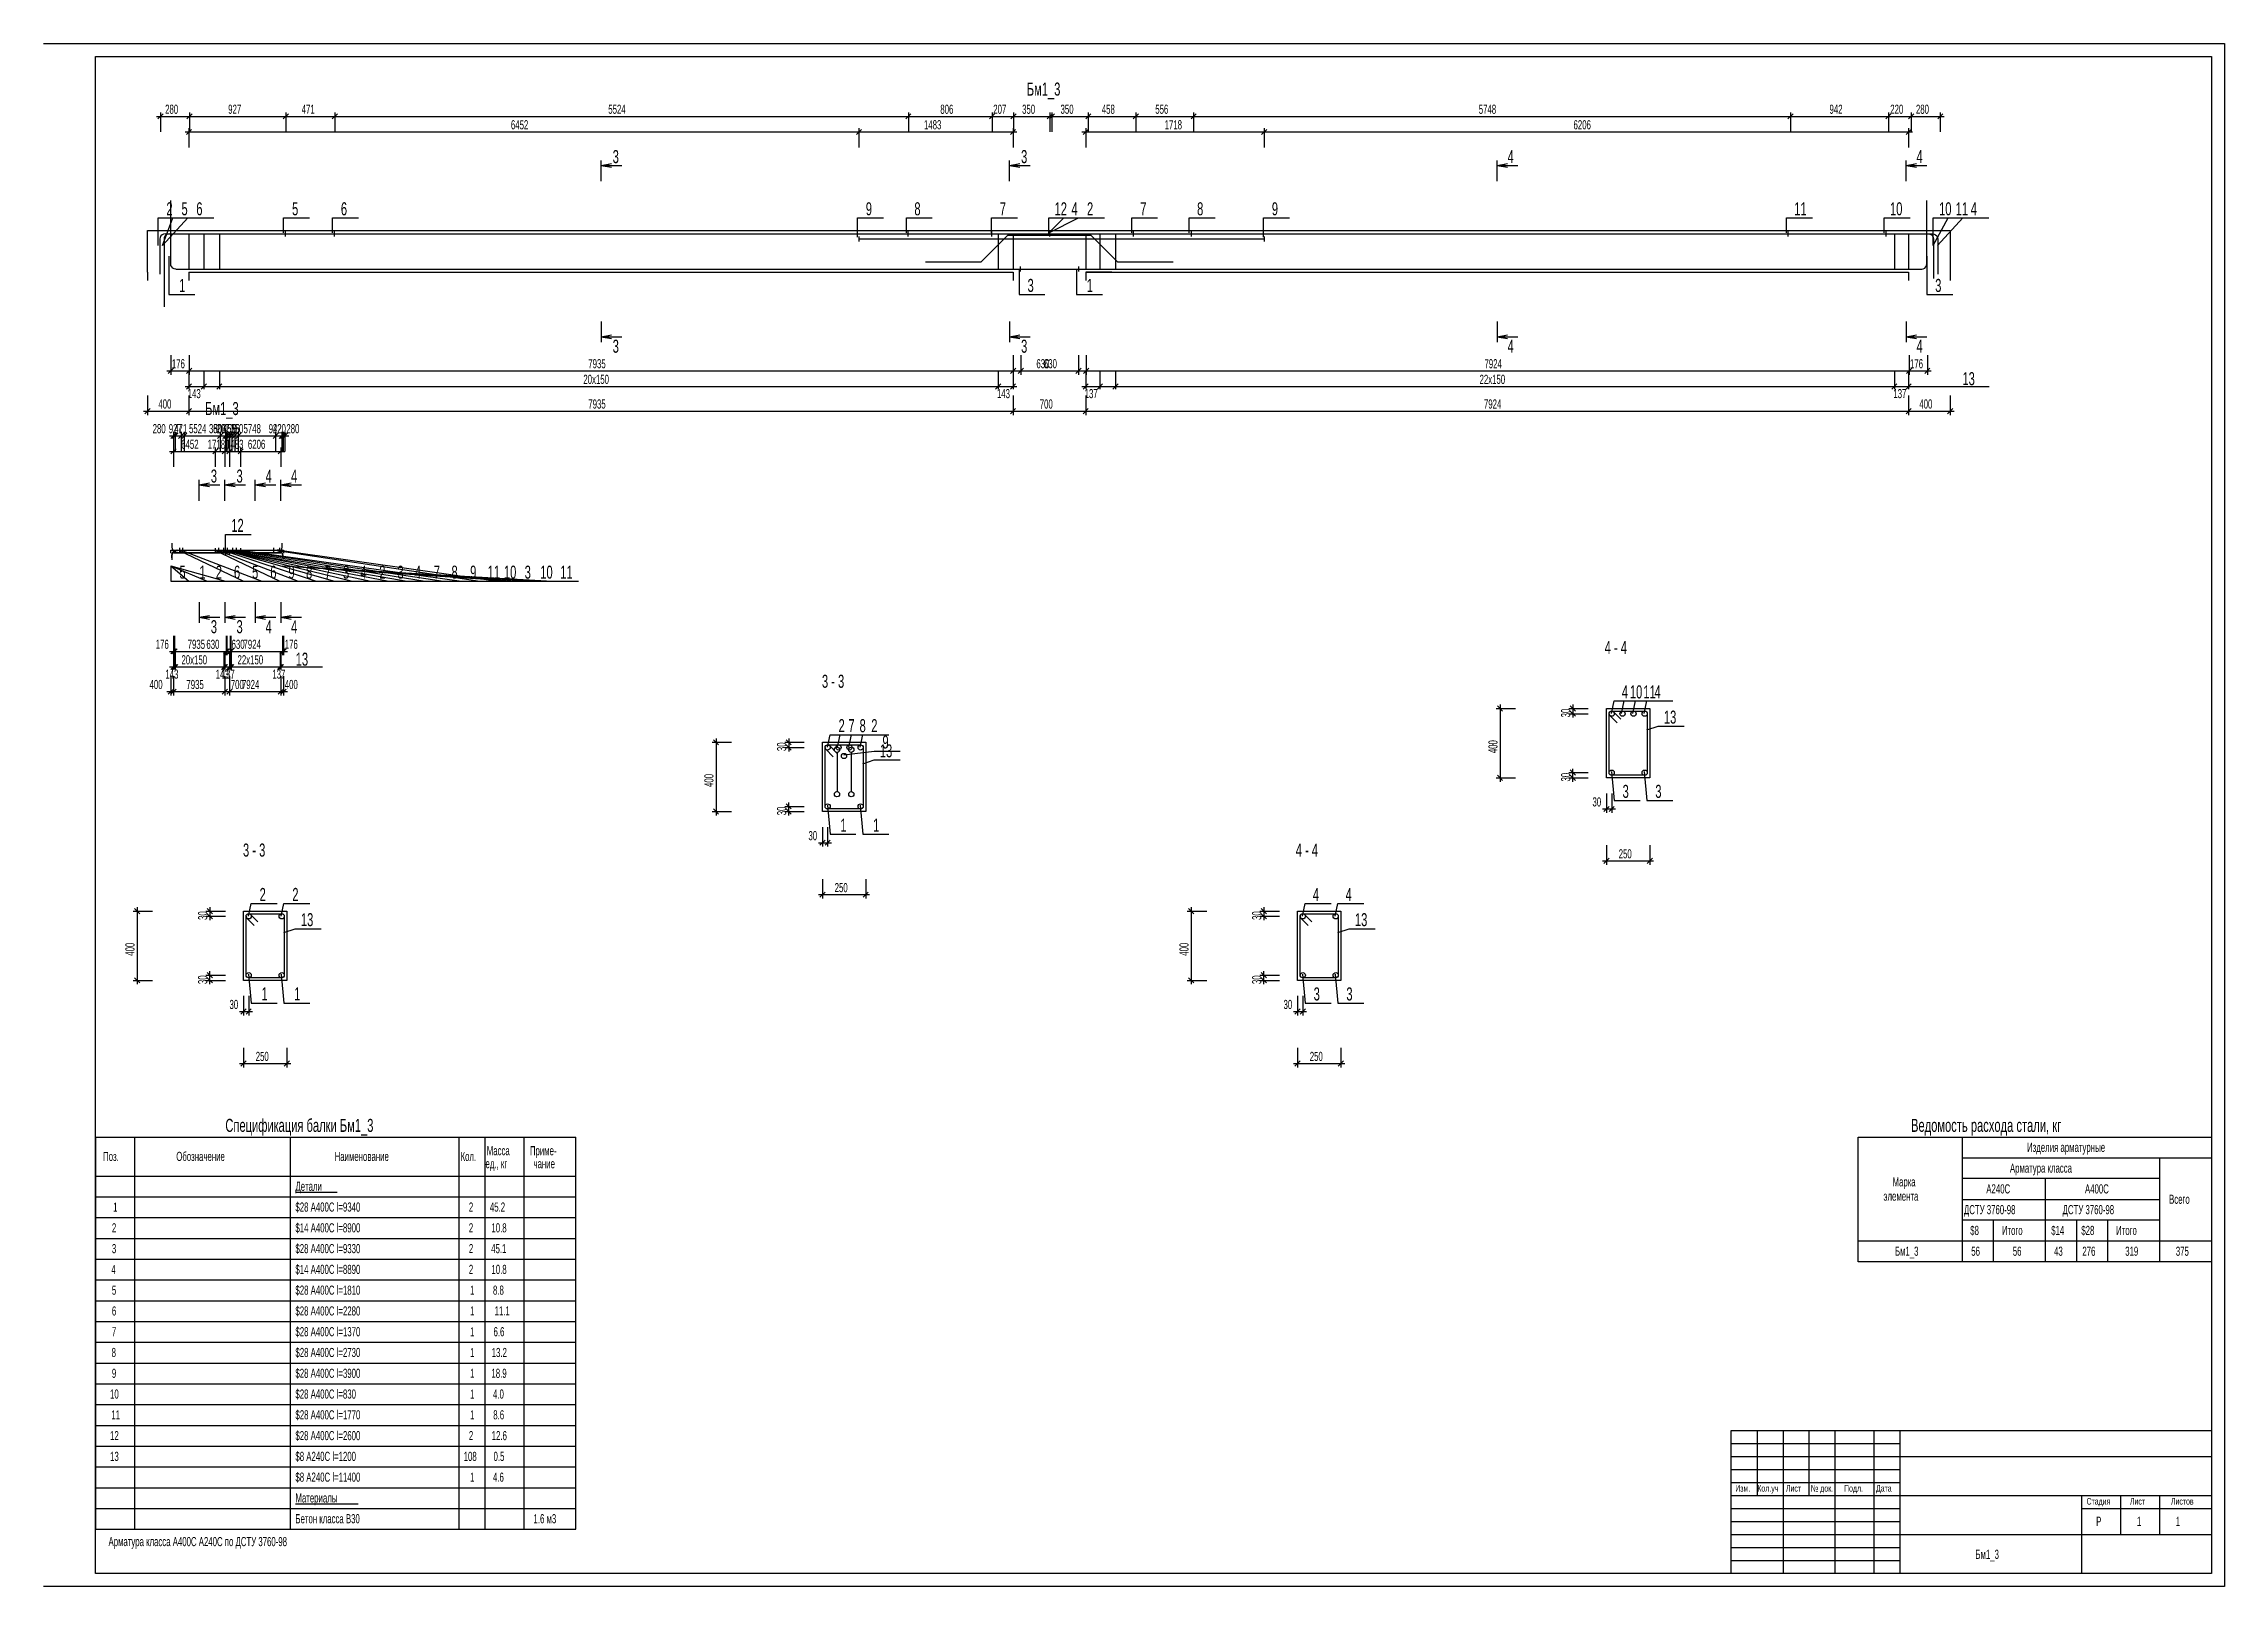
# Model space of a CAD drawing. Extents: x -483223 to 550073, y -164053 to -64662.
# Drawn here: x 466073 to 550073, y -124202 to -64802 of the extents above; entities that cross this region are included whole.
import ezdxf

# ---------------------------------------------------------------- set-up
doc = ezdxf.new("R2010")
doc.units = 0
doc.header["$MEASUREMENT"] = 0
doc.layers.get('0').update_dxf_attribs({"color": 40, "linetype": 'CONTINUOUS'})
for name, color, linetype in [('ARM', 3, 'CONTINUOUS'), ('OPAL', 4, 'CONTINUOUS'), ('OTM', 9, 'CONTINUOUS'), ('RAZM', 6, 'CONTINUOUS'), ('SHTAMP', 31, 'CONTINUOUS'), ('TAB', 2, 'CONTINUOUS'), ('TABL', 65, 'CONTINUOUS'), ('TEXT', 5, 'CONTINUOUS'), ('VEDST', 74, 'CONTINUOUS'), ('VYNOS', 3, 'CONTINUOUS')]:
    doc.layers.add(name, color=color, linetype=linetype)
doc.styles.add('РОЗМІР', font='ARIALN.TTF', dxfattribs={"width": 0.75})

msp = doc.modelspace()

# ---------------------------------------------------------------- texts
at = {"layer": 'OTM', "color": 7, "style": 'РОЗМІР', "width": 0.75}
for s, height, p in [('280', 350, (470752.6753, -67501.5622)), ('927', 350, (473182.6753, -67501.5622)), ('471', 350, (476012.6753, -67501.5622)), ('5524', 350, (487822.6753, -67501.5622)), ('806', 350, (500612.6753, -67501.5622)), ('207', 350, (502652.6753, -67501.5622)), ('350', 350, (503762.6753, -67501.5622)), ('350', 350, (505242.6753, -67501.5622)), ('458', 350, (506832.6753, -67501.5622)), ('556', 350, (508892.6753, -67501.5622)), ('5748', 350, (521352.6753, -67501.5622)), ('942', 350, (534862.6753, -67501.5622)), ('220', 350, (537202.6753, -67501.5622)), ('280', 350, (538192.6753, -67501.5622)), ('6452', 350, (484072.6753, -68101.5622)), ('1483', 350, (499982.6753, -68101.5622)), ('1718', 350, (509252.6753, -68101.5622)), ('6206', 350, (525002.6753, -68101.5622)), ('176', 350, (471012.6753, -77301.5622)), ('7935', 350, (487052.6753, -77301.5622)), ('630', 350, (504312.6753, -77301.5622)), ('630', 350, (504602.6753, -77301.5622)), ('7924', 350, (521572.6753, -77301.5622)), ('176', 350, (537962.6753, -77301.5622)), ('143', 350, (471622.6753, -78451.5622)), ('20x150', 350, (486862.6753, -77901.5622)), ('143', 350, (502792.6753, -78451.5622)), ('137', 350, (506172.6753, -78451.5622)), ('22x150', 350, (521382.6753, -77901.5622)), ('137', 350, (537322.6753, -78451.5622)), ('13', 500, (539982.6753, -77951.5622)), ('280', 350, (470272.6753, -79801.5622)), ('927', 350, (470892.6753, -79801.5622)), ('471', 350, (471102.6753, -79801.5622)), ('5524', 350, (471672.6753, -79801.5622)), ('350', 350, (472442.6753, -79801.5622)), ('806', 350, (472602.6753, -79801.5622)), ('207', 350, (472732.6753, -79801.5622)), ('458', 350, (472982.6753, -79801.5622)), ('556', 350, (473132.6753, -79801.5622)), ('350', 350, (473262.6753, -79801.5622)), ('5748', 350, (473772.6753, -79801.5622)), ('942', 350, (474742.6753, -79801.5622)), ('220', 350, (474902.6753, -79801.5622)), ('280', 350, (475422.6753, -79801.5622)), ('6452', 350, (471372.6753, -80401.5622)), ('1718', 350, (472392.6753, -80401.5622)), ('1483', 350, (473102.6753, -80401.5622)), ('6206', 350, (473942.6753, -80401.5622)), ('176', 350, (470392.6753, -88101.5622)), ('7935', 350, (471622.6753, -88101.5622)), ('630', 350, (472342.6753, -88101.5622)), ('630', 350, (473312.6753, -88101.5622)), ('7924', 350, (473772.6753, -88101.5622)), ('176', 350, (475362.6753, -88101.5622)), ('143', 350, (470762.6753, -89251.5622)), ('20x150', 350, (471382.6753, -88701.5622)), ('143', 350, (472702.6753, -89251.5622)), ('137', 350, (472932.6753, -89251.5622)), ('22x150', 350, (473542.6753, -88701.5622)), ('137', 350, (474882.6753, -89251.5622)), ('13', 500, (475782.6753, -88751.5622))]:
    msp.add_text(s, height=height, dxfattribs=at).set_placement(p)
at = {"layer": 'RAZM', "color": 7, "style": 'РОЗМІР', "width": 0.75}
for s, height, p in [('3', 500, (487992.6753, -69401.5622)), ('3', 500, (503722.6753, -69401.5622)), ('4', 500, (522462.6753, -69401.5622)), ('4', 500, (538212.6753, -69401.5622)), ('3', 500, (487992.6753, -76701.5622)), ('3', 500, (503722.6753, -76701.5622)), ('4', 500, (522462.6753, -76701.5622)), ('4', 500, (538212.6753, -76701.5622)), ('400', 350, (470492.6753, -78851.5622)), ('7935', 350, (487052.6753, -78851.5622)), ('700', 350, (504442.6753, -78851.5622)), ('7924', 350, (521552.6753, -78851.5622)), ('400', 350, (538322.6753, -78851.5622)), ('3', 500, (472512.6753, -81701.5622)), ('3', 500, (473502.6753, -81701.5622)), ('4', 500, (474622.6753, -81701.5622)), ('4', 500, (475602.6753, -81701.5622)), ('3', 500, (472512.6753, -87501.5622)), ('3', 500, (473502.6753, -87501.5622)), ('4', 500, (474622.6753, -87501.5622)), ('4', 500, (475602.6753, -87501.5622)), ('400', 350, (470152.6753, -89651.5622)), ('7935', 350, (471572.6753, -89651.5622)), ('700', 350, (473282.6753, -89651.5622)), ('7924', 350, (473712.6753, -89651.5622)), ('400', 350, (475362.6753, -89651.5622)), ('30', 350, (525732.6753, -94171.5622)), ('30', 350, (495532.6753, -95471.5622)), ('250', 350, (526742.6753, -96171.5622)), ('250', 350, (496542.6753, -97471.5622)), ('30', 350, (473232.6753, -101971.5622)), ('30', 350, (513832.6753, -101971.5622)), ('250', 350, (474242.6753, -103971.5622)), ('250', 350, (514842.6753, -103971.5622))]:
    msp.add_text(s, height=height, dxfattribs=at).set_placement(p)
for s, p in [('30', (524872.6753, -90741.5622)), ('30', (494672.6753, -92041.5622)), ('400', (522072.6753, -92121.5622)), ('400', (522072.6753, -92121.5622)), ('400', (491872.6753, -93421.5622)), ('400', (491872.6753, -93421.5622)), ('30', (524872.6753, -93211.5622)), ('30', (494672.6753, -94511.5622)), ('30', (472372.6753, -98541.5622)), ('30', (512972.6753, -98541.5622)), ('400', (469572.6753, -99921.5622)), ('400', (469572.6753, -99921.5622)), ('400', (510172.6753, -99921.5622)), ('400', (510172.6753, -99921.5622)), ('30', (472372.6753, -101011.5622)), ('30', (512972.6753, -101011.5622))]:
    msp.add_text(s, height=350, rotation=90, dxfattribs=at).set_placement(p)
at = {"layer": 'SHTAMP', "color": 7, "style": 'РОЗМІР', "width": 0.75}
for s, height, p in [('Изм.', 250, (531232.6753, -120551.5622)), ('Кол.уч', 250, (532082.6753, -120551.5622)), ('Лист', 250, (533182.6753, -120551.5622)), ('№ док.', 250, (534142.6753, -120551.5622)), ('Подл.', 250, (535422.6753, -120551.5622)), ('Дата', 250, (536652.6753, -120551.5622)), ('Стадия', 250, (544762.6753, -121051.5622)), ('Лист', 250, (546432.6753, -121051.5622)), ('Листов', 250, (548012.6753, -121051.5622)), ('Р', 350, (545132.6753, -121871.5622)), ('1', 350, (546702.6753, -121871.5622)), ('1', 350, (548202.6753, -121871.5622)), ('Бм1_3', 350, (540482.6753, -123141.5622))]:
    msp.add_text(s, height=height, dxfattribs=at).set_placement(p)
at = {"layer": 'TAB', "color": 1, "style": 'РОЗМІР', "width": 0.75}
msp.add_text('Спецификация балки Бм1_3', height=500, dxfattribs=at).set_placement((473072.6753, -106701.5622))
at = {"layer": 'TAB', "color": 7, "style": 'РОЗМІР', "width": 0.75}
for s, p in [('Поз.', (468362.6753, -107821.5622)), ('Обозначение', (471182.6753, -107821.5622)), ('Наименование', (477282.6753, -107821.5622)), ('Кол.', (482132.6753, -107821.5622)), ('Масса', (483142.6753, -107601.5622)), ('Приме-', (484802.6753, -107601.5622)), ('ед., кг', (483092.6753, -108101.5622)), ('чание', (484942.6753, -108101.5622)), ('Детали', (475772.6753, -108971.5622)), ('1', (468752.6753, -109771.5622)), ('$28 A400C l=9340', (475772.6753, -109771.5622)), ('2', (482452.6753, -109771.5622)), ('45.2 ', (483262.6753, -109771.5622)), ('2', (468702.6753, -110571.5622)), ('$14 A400C l=8900', (475772.6753, -110571.5622)), ('2', (482452.6753, -110571.5622)), ('10.8 ', (483322.6753, -110571.5622)), ('3', (468702.6753, -111371.5622)), ('$28 A400C l=9330', (475772.6753, -111371.5622)), ('2', (482452.6753, -111371.5622)), ('45.1 ', (483312.6753, -111371.5622)), ('4', (468682.6753, -112171.5622)), ('$14 A400C l=8890', (475772.6753, -112171.5622)), ('2', (482452.6753, -112171.5622)), ('10.8 ', (483322.6753, -112171.5622)), ('5', (468702.6753, -112971.5622)), ('$28 A400C l=1810', (475772.6753, -112971.5622)), ('$28 A400C l=2280', (475772.6753, -113771.5622)), ('1', (482502.6753, -112971.5622)), ('8.8 ', (483382.6753, -112971.5622)), ('6', (468702.6753, -113771.5622)), ('7', (468702.6753, -114571.5622)), ('$28 A400C l=1370', (475772.6753, -114571.5622)), ('1', (482502.6753, -113771.5622)), ('1', (482502.6753, -114571.5622)), ('6.6 ', (483402.6753, -114571.5622)), ('11.1 ', (483442.6753, -113771.5622)), ('8', (468692.6753, -115371.5622)), ('$28 A400C l=2730', (475772.6753, -115371.5622)), ('1', (482502.6753, -115371.5622)), ('13.2 ', (483332.6753, -115371.5622)), ('9', (468702.6753, -116171.5622)), ('$28 A400C l=3900', (475772.6753, -116171.5622)), ('1', (482502.6753, -116171.5622)), ('18.9 ', (483322.6753, -116171.5622)), ('10', (468632.6753, -116971.5622)), ('$28 A400C l=830', (475772.6753, -116971.5622)), ('1', (482502.6753, -116971.5622)), ('4.0 ', (483382.6753, -116971.5622)), ('11', (468682.6753, -117771.5622)), ('$28 A400C l=1770', (475772.6753, -117771.5622)), ('1', (482502.6753, -117771.5622)), ('8.6 ', (483392.6753, -117771.5622)), ('12', (468632.6753, -118571.5622)), ('$28 A400C l=2600', (475772.6753, -118571.5622)), ('2', (482452.6753, -118571.5622)), ('12.6 ', (483332.6753, -118571.5622)), ('13', (468632.6753, -119371.5622)), ('$8 A240C l=1200', (475772.6753, -119371.5622)), ('108', (482252.6753, -119371.5622)), ('0.5 ', (483402.6753, -119371.5622)), ('$8 A240C l=11400', (475772.6753, -120171.5622)), ('1', (482502.6753, -120171.5622)), ('4.6 ', (483382.6753, -120171.5622)), ('Материалы', (475772.6753, -120971.5622)), ('Бетон класса B30', (475772.6753, -121771.5622)), ('1.6 м3', (484942.6753, -121771.5622)), ('Арматура класса A400C A240C по ДСТУ 3760-98', (468572.6753, -122651.5622))]:
    msp.add_text(s, height=350, dxfattribs=at).set_placement(p)
at = {"layer": 'TEXT', "color": 1, "style": 'РОЗМІР', "width": 0.75}
for s, p in [('Бм1_3', (503942.6753, -66801.5622)), ('Бм1_3', (472292.6753, -79101.5622)), (' 4 - 4', (526082.6753, -88301.5622)), (' 3 - 3', (495932.6753, -89601.5622)), (' 3 - 3', (473632.6753, -96101.5622)), (' 4 - 4', (514182.6753, -96101.5622))]:
    msp.add_text(s, height=500, dxfattribs=at).set_placement(p)
at = {"layer": 'VEDST', "color": 1, "style": 'РОЗМІР', "width": 0.75}
msp.add_text('Ведомость расхода стали, кг', height=500, dxfattribs=at).set_placement((538002.6753, -106701.5622))
at = {"layer": 'VEDST', "color": 7, "style": 'РОЗМІР', "width": 0.75}
for s, p in [('Изделия арматурные', (542472.6753, -107471.5622)), ('Арматура класса', (541812.6753, -108271.5622)), ('элемента', (536942.6753, -109351.5622)), ('Марка', (537292.6753, -108801.5622)), ('A240C', (540902.6753, -109071.5622)), ('A400C', (544702.6753, -109071.5622)), ('Всего', (547942.6753, -109471.5622)), ('ДСТУ 3760-98', (540042.6753, -109871.5622)), ('ДСТУ 3760-98', (543842.6753, -109871.5622)), ('$8', (540282.6753, -110671.5622)), ('Итого', (541502.6753, -110671.5622)), ('$14', (543402.6753, -110671.5622)), ('$28', (544562.6753, -110671.5622)), ('Итого', (545902.6753, -110671.5622)), ('Бм1_3', (537382.6753, -111471.5622)), ('56', (540322.6753, -111471.5622)), ('56', (541922.6753, -111471.5622)), ('43', (543512.6753, -111471.5622)), ('276', (544602.6753, -111471.5622)), ('319', (546252.6753, -111471.5622)), ('375', (548202.6753, -111471.5622))]:
    msp.add_text(s, height=350, dxfattribs=at).set_placement(p)
at = {"layer": 'VYNOS', "color": 7, "style": 'РОЗМІР', "width": 0.75}
for s, p in [('2', (470802.6753, -71411.5622)), ('5', (471382.6753, -71411.5622)), ('6', (471952.6753, -71411.5622)), ('5', (475642.6753, -71411.5622)), ('6', (477522.6753, -71411.5622)), ('9', (497742.6753, -71411.5622)), ('8', (499612.6753, -71411.5622)), ('7', (502902.6753, -71411.5622)), ('12', (505012.6753, -71411.5622)), ('4', (505662.6753, -71411.5622)), ('2', (506262.6753, -71411.5622)), ('7', (508312.6753, -71411.5622)), ('8', (510502.6753, -71411.5622)), ('9', (513382.6753, -71411.5622)), ('11', (533502.6753, -71411.5622)), ('10', (537192.6753, -71411.5622)), ('10', (539082.6753, -71411.5622)), ('11', (539722.6753, -71411.5622)), ('4', (540302.6753, -71411.5622)), ('1', (471292.6753, -74361.5622)), ('3', (503972.6753, -74361.5622)), ('1', (506252.6753, -74361.5622)), ('3', (538932.6753, -74361.5622)), ('12', (473302.6753, -83601.5622)), ('5', (471302.6753, -85401.5622)), ('1', (472072.6753, -85401.5622)), ('2', (472702.6753, -85401.5622)), ('6', (473402.6753, -85401.5622)), ('5', (474102.6753, -85401.5622)), ('6', (474802.6753, -85401.5622)), ('9', (475502.6753, -85401.5622)), ('8', (476182.6753, -85401.5622)), ('7', (476902.6753, -85401.5622)), ('3', (477602.6753, -85401.5622)), ('4', (478272.6753, -85401.5622)), ('2', (479002.6753, -85401.5622)), ('3', (479702.6753, -85401.5622)), ('4', (480372.6753, -85401.5622)), ('7', (481102.6753, -85401.5622)), ('8', (481782.6753, -85401.5622)), ('9', (482502.6753, -85401.5622)), ('11', (483172.6753, -85401.5622)), ('10', (483802.6753, -85401.5622)), ('3', (484602.6753, -85401.5622)), ('10', (485202.6753, -85401.5622)), ('11', (485972.6753, -85401.5622)), ('4', (526862.6753, -90011.5622)), ('10', (527172.6753, -90011.5622)), ('11', (527692.6753, -90011.5622)), ('4', (528122.6753, -90011.5622)), ('13', (528482.6753, -90981.5622)), ('2', (496692.6753, -91311.5622)), ('7', (497072.6753, -91311.5622)), ('8', (497502.6753, -91311.5622)), ('2', (497952.6753, -91311.5622)), ('9', (498382.6753, -91941.5622)), ('13', (498282.6753, -92281.5622)), ('3', (526892.6753, -93841.5622)), ('3', (528152.6753, -93841.5622)), ('1', (496762.6753, -95141.5622)), ('1', (498022.6753, -95141.5622)), ('2', (474392.6753, -97811.5622)), ('2', (475652.6753, -97811.5622)), ('4', (514962.6753, -97811.5622)), ('4', (516222.6753, -97811.5622)), ('13', (475982.6753, -98781.5622)), ('13', (516582.6753, -98781.5622)), ('1', (474462.6753, -101641.5622)), ('1', (475722.6753, -101641.5622)), ('3', (514992.6753, -101641.5622)), ('3', (516252.6753, -101641.5622))]:
    msp.add_text(s, height=500, dxfattribs=at).set_placement(p)

# ---------------------------------------------------------------- linework, layer by layer
at = {"color": 7}
for p, q in [((466072.6753, -64801.5622), (550072.6753, -64801.5622)), ((468072.6753, -65301.5622), (549572.6753, -65301.5622)), ((468072.6753, -123701.5622), (468072.6753, -65301.5622)), ((549572.6753, -65301.5622), (549572.6753, -123701.5622)), ((550072.6753, -64801.5622), (550072.6753, -124201.5622)), ((550072.6753, -124201.5622), (466072.6753, -124201.5622)), ((549572.6753, -123701.5622), (468072.6753, -123701.5622))]:
    msp.add_line(p, q, dxfattribs=at)
at = {"layer": 'ARM', "color": 1}
for p, q in [((470968.6752, -73281.561), (470968.6752, -70837.9208)), ((538612.989, -73281.561), (538612.989, -70837.9208)), ((470590.9279, -72203.9304), (470562.5034, -72259.6372)), ((470635.1696, -72159.7226), (470590.9279, -72203.9304)), ((470690.9023, -72131.3413), (470635.1696, -72159.7226)), ((470752.6752, -72121.5634), (470690.9023, -72131.3413)), ((470750.9281, -72203.9304), (470722.5036, -72259.6372)), ((470750.9281, -72203.9304), (470722.5036, -72259.6372)), ((470795.1698, -72159.7226), (470750.9281, -72203.9304)), ((470795.1698, -72159.7226), (470750.9281, -72203.9304)), ((470752.6752, -72121.5634), (470752.6752, -72121.5634)), ((470752.6752, -72121.5634), (504812.6716, -72121.5634)), ((470850.9025, -72131.3413), (470795.1698, -72159.7226)), ((470850.9025, -72131.3413), (470795.1698, -72159.7226)), ((470912.6755, -72121.5634), (470850.9025, -72131.3413)), ((470912.6755, -72121.5634), (470850.9025, -72131.3413)), ((470912.6755, -72121.5634), (470912.6755, -72121.5634)), ((470912.6755, -72121.5634), (475381.0074, -72121.5634)), ((470912.6755, -72121.5634), (470912.6755, -72121.5634)), ((470912.6755, -72121.5634), (477266.5634, -72121.5634)), ((471672.6753, -72137.5607), (471672.6753, -73465.5637)), ((472242.6754, -72137.5607), (472242.6754, -73465.5637)), ((472842.675, -72137.5607), (472842.675, -73465.5637)), ((475381.0074, -72021.5634), (475381.0074, -72221.5634)), ((477266.5634, -72021.5634), (477266.5634, -72221.5634)), ((497480.0117, -72221.5634), (497480.0117, -72421.5634)), ((499361.5638, -72021.5634), (499361.5638, -72221.5634)), ((499361.5638, -72121.5634), (506212.6747, -72121.5634)), ((502188.6757, -73201.5622), (503212.6747, -72177.5632)), ((502584.1438, -72021.5634), (502584.1438, -72221.5634)), ((502584.1438, -72121.5634), (506212.6747, -72121.5634)), ((502842.6765, -72137.5607), (502842.6765, -73465.5637)), ((503212.6747, -72177.5632), (506412.6747, -72177.5632)), ((503412.6747, -72121.5634), (504812.6716, -72121.5634)), ((503412.6747, -72121.5634), (508046.3051, -72121.5634)), ((503412.6747, -72121.5634), (510269.712, -72121.5634)), ((503412.6777, -72137.5607), (503412.6777, -73465.5637)), ((504812.6716, -72021.5634), (504812.6716, -72221.5634)), ((504812.6716, -72021.5634), (504812.6716, -72221.5634)), ((504812.6716, -72021.5634), (504812.6716, -72221.5634)), ((504812.6716, -72021.5634), (504812.6716, -72221.5634)), ((504812.6716, -72121.5634), (506212.6747, -72121.5634)), ((504812.6716, -72121.5634), (538828.9863, -72121.5634)), ((506212.6747, -72137.5607), (506212.6747, -73465.5637)), ((506412.6747, -72177.5632), (507436.6737, -73201.5622)), ((506760.8314, -72137.5607), (506760.8314, -73465.5637)), ((507360.8314, -72137.5607), (507360.8314, -73465.5637)), ((508046.3051, -72021.5634), (508046.3051, -72221.5634)), ((510269.712, -72021.5634), (510269.712, -72221.5634)), ((513083.6281, -72221.5634), (513083.6281, -72421.5634)), ((533262.7327, -72021.5634), (533262.7327, -72221.5634)), ((533262.7327, -72121.5634), (538668.9888, -72121.5634)), ((537028.9802, -72021.5634), (537028.9802, -72221.5634)), ((537028.9802, -72121.5634), (538668.9888, -72121.5634)), ((537360.8345, -72137.5607), (537360.8345, -73465.5637)), ((537908.9912, -72137.5607), (537908.9912, -73465.5637)), ((538668.9888, -72121.5634), (538668.9888, -72121.5634)), ((538668.9888, -72121.5634), (538730.7625, -72131.3413)), ((538668.9888, -72121.5634), (538668.9888, -72121.5634)), ((538668.9888, -72121.5634), (538730.7625, -72131.3413)), ((538730.7625, -72131.3413), (538786.4937, -72159.7226)), ((538730.7625, -72131.3413), (538786.4937, -72159.7226)), ((538786.4937, -72159.7226), (538830.738, -72203.9304)), ((538786.4937, -72159.7226), (538830.738, -72203.9304)), ((538828.9863, -72121.5634), (538828.9863, -72121.5634)), ((538828.9863, -72121.5634), (538890.76, -72131.3413)), ((538830.738, -72203.9304), (538859.1621, -72259.6372)), ((538830.738, -72203.9304), (538859.1621, -72259.6372)), ((538890.76, -72131.3413), (538946.4912, -72159.7226)), ((538946.4912, -72159.7226), (538990.7356, -72203.9304)), ((538990.7356, -72203.9304), (539019.1597, -72259.6372)), ((470562.5034, -72259.6372), (470552.6752, -72321.5634)), ((470552.6752, -72321.5634), (470552.6752, -73678.4512)), ((470722.5036, -72259.6372), (470712.6755, -72321.5634)), ((470722.5036, -72259.6372), (470712.6755, -72321.5634)), ((470712.6755, -72321.5634), (470712.6755, -74935.9341)), ((470712.6755, -72321.5634), (470712.6755, -74935.9341)), ((497480.0117, -72321.5634), (506212.6747, -72321.5634)), ((503412.6747, -72321.5634), (513083.6281, -72321.5634)), ((538859.1621, -72259.6372), (538868.9888, -72321.5634)), ((538859.1621, -72259.6372), (538868.9888, -72321.5634)), ((538868.9888, -72321.5634), (538868.9888, -73841.5585)), ((538868.9888, -72321.5634), (538868.9888, -73841.5585)), ((539019.1597, -72259.6372), (539028.9863, -72321.5634)), ((539028.9863, -72321.5634), (539028.9863, -73678.4451)), ((470978.5034, -73343.4872), (470968.6752, -73281.561)), ((471006.9278, -73399.1971), (470978.5034, -73343.4872)), ((471051.1696, -73443.4018), (471006.9278, -73399.1971)), ((471106.9023, -73471.7831), (471051.1696, -73443.4049)), ((471168.6752, -73481.561), (471106.9023, -73471.7831)), ((471168.6752, -73481.561), (471168.6752, -73481.561)), ((471168.6752, -73481.561), (505932.6729, -73481.561)), ((500046.4302, -73201.5622), (502188.6757, -73201.5622)), ((503412.6747, -73481.561), (505932.6729, -73481.561)), ((503692.6704, -73381.561), (503692.6704, -73581.561)), ((503692.6704, -73381.561), (503692.6704, -73581.561)), ((503692.6704, -73481.561), (506212.6747, -73481.561)), ((503692.6704, -73481.561), (538412.989, -73481.561)), ((505932.6729, -73381.561), (505932.6729, -73581.561)), ((505932.6729, -73381.561), (505932.6729, -73581.561)), ((507436.6737, -73201.5622), (509578.9192, -73201.5622)), ((538412.989, -73481.561), (538474.7627, -73471.7831)), ((538412.989, -73481.561), (538412.989, -73481.561)), ((538474.7627, -73471.7831), (538530.4939, -73443.4049)), ((538530.4939, -73443.4018), (538574.7383, -73399.1971)), ((538574.7383, -73399.1971), (538603.1624, -73343.4872)), ((538603.1624, -73343.4872), (538612.989, -73281.561)), ((471012.5034, -84447.1372), (471002.6752, -84509.0634)), ((471002.6752, -84509.0634), (471002.6752, -84593.8687)), ((471040.9279, -84391.4273), (471012.5034, -84447.1372)), ((471022.5036, -84447.1372), (471012.6755, -84509.0634)), ((471022.5036, -84447.1372), (471012.6755, -84509.0634)), ((471012.6755, -84509.0634), (471012.6755, -84672.4606)), ((471012.6755, -84509.0634), (471012.6755, -84672.4606)), ((471050.9281, -84391.4273), (471022.5036, -84447.1372)), ((471050.9281, -84391.4273), (471022.5036, -84447.1372)), ((471028.6754, -84194.061), (471028.6754, -84041.3358)), ((471038.5036, -84255.9872), (471028.6754, -84194.061)), ((471066.9281, -84311.6971), (471038.5036, -84255.9872)), ((471085.1696, -84347.2226), (471040.9279, -84391.4273)), ((471095.1698, -84347.2226), (471050.9281, -84391.4273)), ((471095.1698, -84347.2226), (471050.9281, -84391.4273)), ((471111.1698, -84355.9018), (471066.9281, -84311.6971)), ((471072.6753, -84310.0613), (471072.6753, -84393.0631)), ((471140.9023, -84318.8413), (471085.1696, -84347.2195)), ((471150.9025, -84318.8413), (471095.1698, -84347.2195)), ((471150.9025, -84318.8413), (471095.1698, -84347.2195)), ((471108.3004, -84310.0613), (471108.3004, -84393.0631)), ((471166.9025, -84384.2831), (471111.1698, -84355.9049)), ((471202.6752, -84309.0634), (471140.9023, -84318.8413)), ((471145.8004, -84310.0613), (471145.8004, -84393.0631)), ((471212.6755, -84309.0634), (471150.9025, -84318.8413)), ((471212.6755, -84309.0634), (471150.9025, -84318.8413)), ((471228.6754, -84394.061), (471166.9025, -84384.2831)), ((471202.6752, -84309.0634), (471202.6752, -84309.0634)), ((471202.6752, -84309.0634), (473143.9247, -84309.0634)), ((471212.6755, -84309.0634), (471212.6755, -84309.0634)), ((471212.6755, -84309.0634), (471304.446, -84309.0634)), ((471212.6755, -84309.0634), (471212.6755, -84309.0634)), ((471212.6755, -84309.0634), (471422.2934, -84309.0634)), ((471228.6754, -84394.061), (471228.6754, -84394.061)), ((471228.6754, -84394.061), (473213.9251, -84394.061)), ((471304.446, -84209.0634), (471304.446, -84409.0634)), ((471422.2934, -84209.0634), (471422.2934, -84409.0634)), ((472685.6338, -84221.5634), (472685.6338, -84421.5634)), ((472685.6338, -84321.5634), (473231.4255, -84321.5634)), ((472803.231, -84209.0634), (472803.231, -84409.0634)), ((472803.231, -84309.0634), (473231.4255, -84309.0634)), ((472846.035, -84376.5622), (472979.9255, -84376.5622)), ((472979.9255, -84376.5622), (473043.9255, -84312.5607)), ((473004.6425, -84209.0634), (473004.6425, -84409.0634)), ((473004.6425, -84309.0634), (473231.4255, -84309.0634)), ((473020.8, -84310.0613), (473020.8, -84393.0631)), ((473043.9255, -84312.5607), (473243.9255, -84312.5607)), ((473056.4247, -84310.0613), (473056.4247, -84393.0631)), ((473056.4255, -84309.0634), (473143.9255, -84309.0634)), ((473056.4255, -84309.0634), (473346.0274, -84309.0634)), ((473056.4255, -84309.0634), (473484.9907, -84309.0634)), ((473056.4255, -84321.5634), (473660.8604, -84321.5634)), ((473056.4255, -84394.061), (473213.9251, -84394.061)), ((473073.925, -84294.061), (473073.925, -84494.061)), ((473073.925, -84294.061), (473073.925, -84494.061)), ((473073.925, -84394.061), (473231.4255, -84394.061)), ((473073.925, -84394.061), (475056.4453, -84394.061)), ((473143.9247, -84209.0634), (473143.9247, -84409.0634)), ((473143.9247, -84209.0634), (473143.9247, -84409.0634)), ((473143.9247, -84309.0634), (473231.4255, -84309.0634)), ((473143.9255, -84209.0634), (473143.9255, -84409.0634)), ((473143.9255, -84209.0634), (473143.9255, -84409.0634)), ((473143.9255, -84309.0634), (475082.4447, -84309.0634)), ((473213.9251, -84294.061), (473213.9251, -84494.061)), ((473213.9251, -84294.061), (473213.9251, -84494.061)), ((473231.4255, -84310.0613), (473231.4255, -84393.0631)), ((473243.9255, -84312.5607), (473307.9254, -84376.5622)), ((473265.6852, -84310.0613), (473265.6852, -84393.0631)), ((473303.1852, -84310.0613), (473303.1852, -84393.0631)), ((473307.9254, -84376.5622), (473441.8159, -84376.5622)), ((473346.0274, -84209.0634), (473346.0274, -84409.0634)), ((473484.9907, -84209.0634), (473484.9907, -84409.0634)), ((473660.8604, -84221.5634), (473660.8604, -84421.5634)), ((474922.0543, -84209.0634), (474922.0543, -84409.0634)), ((474922.0543, -84309.0634), (475072.4449, -84309.0634)), ((475056.4453, -84394.061), (475118.2182, -84384.2831)), ((475056.4453, -84394.061), (475056.4453, -84394.061)), ((475072.4449, -84309.0634), (475072.4449, -84309.0634)), ((475072.4449, -84309.0634), (475134.2178, -84318.8413)), ((475157.4447, -84309.0634), (475072.4449, -84309.0634)), ((475072.4449, -84309.0634), (475072.4449, -84309.0634)), ((475072.4449, -84309.0634), (475134.2178, -84318.8413)), ((475082.4447, -84309.0634), (475082.4447, -84309.0634)), ((475082.4447, -84309.0634), (475144.2177, -84318.8413)), ((475118.2182, -84384.2831), (475173.9509, -84355.9049)), ((475134.2178, -84318.8413), (475189.9505, -84347.2195)), ((475134.2178, -84318.8413), (475189.9505, -84347.2195)), ((475144.2177, -84318.8413), (475199.9504, -84347.2195)), ((475157.4447, -84209.0634), (475157.4447, -84409.0634)), ((475173.9509, -84355.9018), (475218.1923, -84311.6971)), ((475178.1852, -84310.0613), (475178.1852, -84393.0631)), ((475189.9505, -84347.2226), (475234.1919, -84391.4273)), ((475189.9505, -84347.2226), (475234.1919, -84391.4273)), ((475199.9504, -84347.2226), (475244.1917, -84391.4273)), ((475212.445, -84310.0613), (475212.445, -84393.0631)), ((475218.1923, -84311.6971), (475246.6171, -84255.9872)), ((475234.1919, -84391.4273), (475262.6167, -84447.1372)), ((475234.1919, -84391.4273), (475262.6167, -84447.1372)), ((475244.1917, -84391.4273), (475272.6166, -84447.1372)), ((475246.6171, -84255.9872), (475256.4453, -84194.061)), ((475256.4453, -84194.061), (475256.4453, -84041.3358)), ((475262.6167, -84447.1372), (475272.4449, -84509.0634)), ((475262.6167, -84447.1372), (475272.4449, -84509.0634)), ((475272.4449, -84509.0634), (475272.4449, -84604.0616)), ((475272.4449, -84509.0634), (475272.4449, -84604.0616)), ((475272.6166, -84447.1372), (475282.4447, -84509.0634)), ((475282.4447, -84509.0634), (475282.4447, -84593.8657)), ((526372.6753, -90601.5622), (526377.5642, -90570.6754)), ((526372.6753, -92868.2278), (526372.6753, -90601.5622)), ((526372.6753, -90601.5622), (526376.0811, -90627.432)), ((526376.0811, -90627.432), (526386.0603, -90651.5378)), ((526377.5642, -90570.6754), (526391.7549, -90542.8098)), ((526386.0603, -90651.5378), (526401.9356, -90672.244)), ((526391.7549, -90542.8098), (526413.8557, -90520.6876)), ((526401.9356, -90672.244), (526685.9382, -90956.2436)), ((526413.8557, -90520.6876), (526441.7122, -90506.4755)), ((526441.7122, -90506.4755), (526472.6753, -90501.5622)), ((526472.6753, -90501.5622), (527739.344, -90501.5622)), ((526472.6753, -90501.5622), (526498.6213, -90504.9863)), ((526498.6213, -90504.9863), (526522.7241, -90514.9869)), ((526522.7241, -90514.9869), (526543.415, -90530.8804)), ((526543.415, -90530.8804), (526827.4116, -90814.8801)), ((527739.344, -90501.5622), (527770.3071, -90506.4755)), ((527770.3071, -90506.4755), (527798.1575, -90520.6876)), ((527798.1575, -90520.6876), (527820.2644, -90542.8098)), ((527820.2644, -90542.8098), (527834.4551, -90570.6754)), ((527834.4551, -90570.6754), (527839.344, -90601.5622)), ((527839.344, -90601.5622), (527839.344, -92868.2278)), ((496172.6753, -91901.5622), (496177.5642, -91870.6754)), ((496172.6753, -94168.2278), (496172.6753, -91901.5622)), ((496172.6753, -91901.5622), (496176.078, -91927.432)), ((496176.078, -91927.432), (496186.0603, -91951.5378)), ((496177.5642, -91870.6754), (496191.7549, -91842.8098)), ((496186.0603, -91951.5378), (496201.9356, -91972.244)), ((496191.7549, -91842.8098), (496213.8588, -91820.6876)), ((496201.9356, -91972.244), (496485.9352, -92256.2436)), ((496213.8588, -91820.6876), (496241.7122, -91806.4755)), ((496241.7122, -91806.4755), (496272.6753, -91801.5622)), ((496272.6753, -91801.5622), (497539.3409, -91801.5622)), ((496272.6753, -91801.5622), (496298.6213, -91804.9863)), ((496298.6213, -91804.9863), (496322.7211, -91814.9869)), ((496322.7211, -91814.9869), (496343.415, -91830.8804)), ((496343.415, -91830.8804), (496627.4147, -92114.8801)), ((496632.6759, -92094.8941), (496632.6759, -93601.5622)), ((497179.3434, -92094.8941), (497179.3434, -93601.5622)), ((497539.3409, -91801.5622), (497570.3041, -91806.4755)), ((497570.3041, -91806.4755), (497598.1605, -91820.6876)), ((497598.1605, -91820.6876), (497620.2614, -91842.8098)), ((497620.2614, -91842.8098), (497634.452, -91870.6754)), ((497634.452, -91870.6754), (497639.3409, -91901.5622)), ((497639.3409, -91901.5622), (497639.3409, -94168.2278)), ((526377.5886, -92899.191), (526372.6753, -92868.2278)), ((526391.8037, -92927.0474), (526377.5886, -92899.191)), ((526413.9229, -92949.1483), (526391.8037, -92927.0474)), ((526441.7915, -92963.3389), (526413.9229, -92949.1483)), ((526472.6753, -92968.2278), (526441.7915, -92963.3389)), ((527739.344, -92968.2278), (526472.6753, -92968.2278)), ((527770.3071, -92963.3145), (527739.344, -92968.2278)), ((527798.1575, -92949.1025), (527770.3071, -92963.3145)), ((527820.2644, -92926.9803), (527798.1575, -92949.1025)), ((527834.4551, -92899.1147), (527820.2644, -92926.9803)), ((527839.344, -92868.2278), (527834.4551, -92899.1147)), ((496177.5886, -94199.191), (496172.6753, -94168.2278)), ((496191.8007, -94227.0474), (496177.5886, -94199.191)), ((496213.9229, -94249.1483), (496191.8007, -94227.0474)), ((496241.7885, -94263.3389), (496213.9229, -94249.1483)), ((496272.6753, -94268.2278), (496241.7885, -94263.3389)), ((497539.3409, -94268.2278), (496272.6753, -94268.2278)), ((497570.3041, -94263.3145), (497539.3409, -94268.2278)), ((497598.1605, -94249.1025), (497570.3041, -94263.3145)), ((497620.2614, -94226.9803), (497598.1605, -94249.1025)), ((497634.452, -94199.1147), (497620.2614, -94226.9803)), ((497639.3409, -94168.2278), (497634.452, -94199.1147)), ((473872.6753, -98401.5622), (473877.565, -98370.6754)), ((473872.6753, -100668.2294), (473872.6753, -98401.5622)), ((473872.6753, -98401.5622), (473876.0795, -98427.432)), ((473876.0795, -98427.432), (473886.0595, -98451.5378)), ((473877.565, -98370.6754), (473891.7549, -98342.8098)), ((473886.0595, -98451.5378), (473901.9363, -98472.244)), ((473891.7549, -98342.8098), (473913.858, -98320.6876)), ((473901.9363, -98472.244), (474185.9367, -98756.2451)), ((473913.858, -98320.6876), (473941.7129, -98306.4755)), ((473941.7129, -98306.4755), (473972.6753, -98301.5622)), ((473972.6753, -98301.5622), (475239.3417, -98301.5622)), ((473972.6753, -98301.5622), (473998.6213, -98304.9863)), ((473998.6213, -98304.9863), (474022.7211, -98314.9869)), ((474022.7211, -98314.9869), (474043.4143, -98330.8804)), ((474043.4143, -98330.8804), (474327.4139, -98614.8801)), ((475239.3417, -98301.5622), (475270.3041, -98306.4755)), ((475270.3041, -98306.4755), (475298.159, -98320.6876)), ((475298.159, -98320.6876), (475320.2621, -98342.8098)), ((475320.2621, -98342.8098), (475334.4528, -98370.6754)), ((475334.4528, -98370.6754), (475339.3417, -98401.5622)), ((475339.3417, -98401.5622), (475339.3417, -100668.2294)), ((514472.6753, -98401.5622), (514477.5642, -98370.6754)), ((514472.6753, -100668.2294), (514472.6753, -98401.5622)), ((514472.6753, -98401.5622), (514476.078, -98427.432)), ((514476.078, -98427.432), (514486.0603, -98451.5378)), ((514477.5642, -98370.6754), (514491.7549, -98342.8098)), ((514486.0603, -98451.5378), (514501.9356, -98472.244)), ((514491.7549, -98342.8098), (514513.8588, -98320.6876)), ((514501.9356, -98472.244), (514785.9352, -98756.2451)), ((514513.8588, -98320.6876), (514541.7122, -98306.4755)), ((514541.7122, -98306.4755), (514572.6753, -98301.5622)), ((514572.6753, -98301.5622), (515839.3409, -98301.5622)), ((514572.6753, -98301.5622), (514598.6213, -98304.9863)), ((514598.6213, -98304.9863), (514622.7211, -98314.9869)), ((514622.7211, -98314.9869), (514643.415, -98330.8804)), ((514643.415, -98330.8804), (514927.4147, -98614.8801)), ((515839.3409, -98301.5622), (515870.3041, -98306.4755)), ((515870.3041, -98306.4755), (515898.1605, -98320.6876)), ((515898.1605, -98320.6876), (515920.2614, -98342.8098)), ((515920.2614, -98342.8098), (515934.452, -98370.6754)), ((515934.452, -98370.6754), (515939.3409, -98401.5622)), ((515939.3409, -98401.5622), (515939.3409, -100668.2294)), ((473877.5894, -100699.191), (473872.6753, -100668.2294)), ((473891.8014, -100727.0474), (473877.5894, -100699.191)), ((473913.9229, -100749.1483), (473891.8014, -100727.0474)), ((473941.7885, -100763.3389), (473913.9229, -100749.1483)), ((473972.6753, -100768.2278), (473941.7885, -100763.3389)), ((475239.3417, -100768.2294), (473972.6753, -100768.2294)), ((475270.3041, -100763.3145), (475239.3417, -100768.2294)), ((475298.159, -100749.1025), (475270.3041, -100763.3145)), ((475320.2621, -100726.9803), (475298.159, -100749.1025)), ((475334.4528, -100699.1147), (475320.2621, -100726.9803)), ((475339.3417, -100668.2278), (475334.4528, -100699.1147)), ((514477.5886, -100699.191), (514472.6753, -100668.2294)), ((514491.8007, -100727.0474), (514477.5886, -100699.191)), ((514513.9229, -100749.1483), (514491.8007, -100727.0474)), ((514541.7885, -100763.3389), (514513.9229, -100749.1483)), ((514572.6753, -100768.2278), (514541.7885, -100763.3389)), ((515839.3409, -100768.2294), (514572.6753, -100768.2294)), ((515870.3041, -100763.3145), (515839.3409, -100768.2294)), ((515898.1605, -100749.1025), (515870.3041, -100763.3145)), ((515920.2614, -100726.9803), (515898.1605, -100749.1025)), ((515934.452, -100699.1147), (515920.2614, -100726.9803)), ((515939.3409, -100668.2278), (515934.452, -100699.1147))]:
    msp.add_line(p, q, dxfattribs=at)
for centre in [(526472.6753, -90601.5622), (526892.6753, -90601.5622), (527312.6753, -90601.5622), (527742.6753, -90601.5622), (496272.6753, -91901.5622), (496632.6753, -91991.5622), (496692.6753, -91901.5622), (496902.6753, -92231.5622), (497112.6753, -91901.5622), (497182.6753, -91991.5622), (497542.6753, -91901.5622), (526472.6753, -92871.5622), (527742.6753, -92871.5622), (496272.6753, -94171.5622), (496632.6753, -93701.5622), (496632.6753, -93701.5622), (497182.6753, -93701.5622), (497182.6753, -93701.5622), (497542.6753, -94171.5622), (473972.6753, -98401.5622), (475242.6753, -98401.5622), (514572.6753, -98401.5622), (515842.6753, -98401.5622), (473972.6753, -100671.5622), (475242.6753, -100671.5622), (514572.6753, -100671.5622), (515842.6753, -100671.5622)]:
    msp.add_circle(centre, 100, dxfattribs=at)
at = {"layer": 'OPAL', "color": 74}
for p, q in [((470072.6753, -73601.5622), (470072.6753, -72001.5622)), ((470072.6753, -72001.5622), (506212.6747, -72001.5622)), ((503412.6747, -72001.5622), (539508.9851, -72001.5622)), ((539508.9851, -72001.5622), (539508.9851, -73601.5622)), ((470072.6753, -73601.5622), (470072.6753, -73921.5634)), ((471672.6753, -73601.5622), (503412.6747, -73601.5622)), ((471672.6753, -73601.5622), (471672.6753, -73921.5634)), ((502412.6747, -73601.5622), (503412.6747, -73601.5622)), ((503412.6747, -73601.5622), (503412.6747, -73921.5634)), ((503412.6747, -73601.5622), (503412.6747, -73921.5634)), ((507212.6747, -73601.5622), (506212.6747, -73601.5622)), ((506212.6747, -73601.5622), (506212.6747, -73921.5634)), ((506212.6747, -73601.5622), (537908.9851, -73601.5622)), ((506212.6747, -73601.5622), (506212.6747, -73921.5634)), ((537908.9851, -73601.5622), (537908.9851, -73921.5634)), ((539508.9851, -73601.5622), (539508.9851, -73921.5634)), ((470972.6753, -84401.5622), (470972.6753, -84301.5622)), ((470972.6753, -84301.5622), (473231.4255, -84301.5622)), ((470972.6753, -84401.5622), (470972.6753, -84421.5634)), ((471072.6753, -84401.5622), (473056.4255, -84401.5622)), ((471072.6753, -84401.5622), (471072.6753, -84421.5634)), ((472056.4255, -84401.5622), (473056.4255, -84401.5622)), ((473056.4255, -84301.5622), (475312.445, -84301.5622)), ((473056.4255, -84401.5622), (473056.4255, -84421.5634)), ((473056.4255, -84401.5622), (473056.4255, -84421.5634)), ((474231.4255, -84401.5622), (473231.4255, -84401.5622)), ((473231.4255, -84401.5622), (473231.4255, -84421.5634)), ((473231.4255, -84401.5622), (475212.445, -84401.5622)), ((473231.4255, -84401.5622), (473231.4255, -84421.5634)), ((475212.445, -84401.5622), (475212.445, -84421.5634)), ((475312.445, -84301.5622), (475312.445, -84401.5622)), ((475312.445, -84401.5622), (475312.445, -84421.5634))]:
    msp.add_line(p, q, dxfattribs=at)
for points in [[(526272.6753, -90401.5622), (526272.6753, -90401.5622), (526272.6753, -90401.5622), (527939.344, -90401.5622), (527939.344, -90401.5622), (527939.344, -90401.5622)], [(526272.6753, -93068.2278), (526272.6753, -93068.2278), (526272.6753, -93068.2278), (526272.6753, -90401.5622), (526272.6753, -90401.5622), (526272.6753, -90401.5622)], [(527939.344, -90401.5622), (527939.344, -90401.5622), (527939.344, -90401.5622), (527939.344, -93068.2278), (527939.344, -93068.2278), (527939.344, -93068.2278)], [(496072.6753, -91701.5622), (496072.6753, -91701.5622), (496072.6753, -91701.5622), (497739.3409, -91701.5622), (497739.3409, -91701.5622), (497739.3409, -91701.5622)], [(496072.6753, -94368.2278), (496072.6753, -94368.2278), (496072.6753, -94368.2278), (496072.6753, -91701.5622), (496072.6753, -91701.5622), (496072.6753, -91701.5622)], [(497739.3409, -91701.5622), (497739.3409, -91701.5622), (497739.3409, -91701.5622), (497739.3409, -94368.2278), (497739.3409, -94368.2278), (497739.3409, -94368.2278)], [(527939.344, -93068.2278), (527939.344, -93068.2278), (527939.344, -93068.2278), (526272.6753, -93068.2278), (526272.6753, -93068.2278), (526272.6753, -93068.2278)], [(497739.3409, -94368.2278), (497739.3409, -94368.2278), (497739.3409, -94368.2278), (496072.6753, -94368.2278), (496072.6753, -94368.2278), (496072.6753, -94368.2278)], [(473772.6753, -98201.5622), (473772.6753, -98201.5622), (473772.6753, -98201.5622), (475439.3417, -98201.5622), (475439.3417, -98201.5622), (475439.3417, -98201.5622)], [(473772.6753, -100868.2278), (473772.6753, -100868.2278), (473772.6753, -100868.2278), (473772.6753, -98201.5622), (473772.6753, -98201.5622), (473772.6753, -98201.5622)], [(475439.3417, -98201.5622), (475439.3417, -98201.5622), (475439.3417, -98201.5622), (475439.3417, -100868.2278), (475439.3417, -100868.2278), (475439.3417, -100868.2278)], [(514372.6753, -98201.5622), (514372.6753, -98201.5622), (514372.6753, -98201.5622), (516039.3409, -98201.5622), (516039.3409, -98201.5622), (516039.3409, -98201.5622)], [(514372.6753, -100868.2278), (514372.6753, -100868.2278), (514372.6753, -100868.2278), (514372.6753, -98201.5622), (514372.6753, -98201.5622), (514372.6753, -98201.5622)], [(516039.3409, -98201.5622), (516039.3409, -98201.5622), (516039.3409, -98201.5622), (516039.3409, -100868.2278), (516039.3409, -100868.2278), (516039.3409, -100868.2278)], [(475439.3417, -100868.2278), (475439.3417, -100868.2278), (475439.3417, -100868.2278), (473772.6753, -100868.2278), (473772.6753, -100868.2278), (473772.6753, -100868.2278)], [(516039.3409, -100868.2278), (516039.3409, -100868.2278), (516039.3409, -100868.2278), (514372.6753, -100868.2278), (514372.6753, -100868.2278), (514372.6753, -100868.2278)]]:
    msp.add_lwpolyline(points, dxfattribs=at)
at = {"layer": 'OTM', "color": 7}
for p, q in [((470422.6753, -67601.5622), (471842.6754, -67601.5622)), ((470472.6753, -67701.5622), (470672.6753, -67501.5622)), ((470572.6753, -67451.5622), (470572.6753, -68201.5622)), ((471542.6754, -67601.5622), (475551.0078, -67601.5622)), ((471592.6754, -67701.5622), (471792.6754, -67501.5622)), ((471592.6754, -67701.5622), (471792.6754, -67501.5622)), ((471692.6754, -67451.5622), (471692.6754, -68201.5622)), ((471692.6754, -67451.5622), (471692.6754, -68201.5622)), ((475251.0078, -67601.5622), (477436.5638, -67601.5622)), ((475301.0078, -67701.5622), (475501.0078, -67501.5622)), ((475301.0078, -67701.5622), (475501.0078, -67501.5622)), ((475401.0078, -67451.5622), (475401.0078, -68201.5622)), ((475401.0078, -67451.5622), (475401.0078, -68201.5622)), ((477136.5638, -67601.5622), (499531.562, -67601.5622)), ((477186.5638, -67701.5622), (477386.5638, -67501.5622)), ((477186.5638, -67701.5622), (477386.5638, -67501.5622)), ((477286.5638, -67451.5622), (477286.5638, -68201.5622)), ((477286.5638, -67451.5622), (477286.5638, -68201.5622)), ((499231.562, -67601.5622), (502754.1389, -67601.5622)), ((499281.562, -67701.5622), (499481.562, -67501.5622)), ((499281.562, -67701.5622), (499481.562, -67501.5622)), ((499381.562, -67451.5622), (499381.562, -68201.5622)), ((499381.562, -67451.5622), (499381.562, -68201.5622)), ((502454.1389, -67601.5622), (503582.6729, -67601.5622)), ((502504.1389, -67701.5622), (502704.1389, -67501.5622)), ((502504.1389, -67701.5622), (502704.1389, -67501.5622)), ((502604.1389, -67451.5622), (502604.1389, -68201.5622)), ((502604.1389, -67451.5622), (502604.1389, -68201.5622)), ((503282.6729, -67601.5622), (504982.6729, -67601.5622)), ((503332.6729, -67701.5622), (503532.6729, -67501.5622)), ((503332.6729, -67701.5622), (503532.6729, -67501.5622)), ((503432.6729, -67451.5622), (503432.6729, -68201.5622)), ((503432.6729, -67451.5622), (503432.6729, -68201.5622)), ((504732.6729, -67701.5622), (504932.6729, -67501.5622)), ((504762.6747, -67601.5622), (506462.6777, -67601.5622)), ((504812.6747, -67701.5622), (505012.6747, -67501.5622)), ((504832.6729, -67451.5622), (504832.6729, -68201.5622)), ((504912.6747, -67451.5622), (504912.6747, -68201.5622)), ((506162.6777, -67601.5622), (508296.3081, -67601.5622)), ((506212.6777, -67701.5622), (506412.6777, -67501.5622)), ((506212.6777, -67701.5622), (506412.6777, -67501.5622)), ((506312.6777, -67451.5622), (506312.6777, -68201.5622)), ((506312.6777, -67451.5622), (506312.6777, -68201.5622)), ((507996.3081, -67601.5622), (510519.7151, -67601.5622)), ((508046.3081, -67701.5622), (508246.3081, -67501.5622)), ((508046.3081, -67701.5622), (508246.3081, -67501.5622)), ((508146.3081, -67451.5622), (508146.3081, -68201.5622)), ((508146.3081, -67451.5622), (508146.3081, -68201.5622)), ((510219.7151, -67601.5622), (533512.7327, -67601.5622)), ((510269.7151, -67701.5622), (510469.7151, -67501.5622)), ((510269.7151, -67701.5622), (510469.7151, -67501.5622)), ((510369.7151, -67451.5622), (510369.7151, -68201.5622)), ((510369.7151, -67451.5622), (510369.7151, -68201.5622)), ((533212.7327, -67601.5622), (537278.9863, -67601.5622)), ((533262.7327, -67701.5622), (533462.7327, -67501.5622)), ((533262.7327, -67701.5622), (533462.7327, -67501.5622)), ((533362.7327, -67451.5622), (533362.7327, -68201.5622)), ((533362.7327, -67451.5622), (533362.7327, -68201.5622)), ((536978.9863, -67601.5622), (538158.9912, -67601.5622)), ((537028.9863, -67701.5622), (537228.9863, -67501.5622)), ((537028.9863, -67701.5622), (537228.9863, -67501.5622)), ((537128.9863, -67451.5622), (537128.9863, -68201.5622)), ((537128.9863, -67451.5622), (537128.9863, -68201.5622)), ((537858.9912, -67601.5622), (539278.9924, -67601.5622)), ((537908.9912, -67701.5622), (538108.9912, -67501.5622)), ((537908.9912, -67701.5622), (538108.9912, -67501.5622)), ((538008.9912, -67451.5622), (538008.9912, -68201.5622)), ((538008.9912, -67451.5622), (538008.9912, -68201.5622)), ((539028.9924, -67701.5622), (539228.9924, -67501.5622)), ((539128.9924, -67451.5622), (539128.9924, -68201.5622)), ((471522.6753, -68201.5622), (497630.0117, -68201.5622)), ((471572.6753, -68301.5622), (471772.6753, -68101.5622)), ((471672.6753, -68051.5622), (471672.6753, -68801.5622)), ((497330.0117, -68201.5622), (503562.6777, -68201.5622)), ((497380.0117, -68301.5622), (497580.0117, -68101.5622)), ((497380.0117, -68301.5622), (497580.0117, -68101.5622)), ((497480.0117, -68051.5622), (497480.0117, -68801.5622)), ((497480.0117, -68051.5622), (497480.0117, -68801.5622)), ((503312.6777, -68301.5622), (503512.6777, -68101.5622)), ((503412.6777, -68051.5622), (503412.6777, -68801.5622)), ((506062.6747, -68201.5622), (513233.6281, -68201.5622)), ((506112.6747, -68301.5622), (506312.6747, -68101.5622)), ((506212.6747, -68051.5622), (506212.6747, -68801.5622)), ((512933.6281, -68201.5622), (538058.9912, -68201.5622)), ((512983.6281, -68301.5622), (513183.6281, -68101.5622)), ((512983.6281, -68301.5622), (513183.6281, -68101.5622)), ((513083.6281, -68051.5622), (513083.6281, -68801.5622)), ((513083.6281, -68051.5622), (513083.6281, -68801.5622)), ((537808.9912, -68301.5622), (538008.9912, -68101.5622)), ((537908.9912, -68051.5622), (537908.9912, -68801.5622)), ((470972.6753, -76801.5622), (470972.6753, -77551.5622)), ((471676.6754, -76801.5622), (471676.6754, -77551.5622)), ((471676.6754, -76801.5622), (471676.6754, -77551.5622)), ((503416.6755, -76801.5622), (503416.6755, -77551.5622)), ((503416.6755, -76801.5622), (503416.6755, -77551.5622)), ((503712.6747, -76801.5622), (503712.6747, -77551.5622)), ((505936.6737, -76801.5622), (505936.6737, -77551.5622)), ((506232.679, -76801.5622), (506232.679, -77551.5622)), ((506232.679, -76801.5622), (506232.679, -77551.5622)), ((537928.9924, -76801.5622), (537928.9924, -77551.5622)), ((537928.9924, -76801.5622), (537928.9924, -77551.5622)), ((538632.9963, -76801.5622), (538632.9963, -77551.5622)), ((470822.6753, -77401.5622), (471826.6754, -77401.5622)), ((470872.6753, -77501.5622), (471072.6753, -77301.5622)), ((471522.6753, -78001.5622), (503562.6747, -78001.5622)), ((471522.6753, -78001.5622), (503562.6747, -78001.5622)), ((471526.6754, -77401.5622), (503566.6755, -77401.5622)), ((471572.6753, -78101.5622), (471772.6753, -77901.5622)), ((471576.6754, -77501.5622), (471776.6754, -77301.5622)), ((471576.6754, -77501.5622), (471776.6754, -77301.5622)), ((471672.6753, -77401.5622), (471672.6753, -78101.5622)), ((471672.6753, -78001.5622), (472242.6754, -78001.5622)), ((472142.6754, -78101.5622), (472342.6754, -77901.5622)), ((472242.6754, -77401.5622), (472242.6754, -78101.5622)), ((472242.6754, -78001.5622), (502842.6765, -78001.5622)), ((472742.675, -78101.5622), (472942.675, -77901.5622)), ((472842.675, -77401.5622), (472842.675, -78101.5622)), ((502742.6765, -78101.5622), (502942.6765, -77901.5622)), ((502842.6765, -77401.5622), (502842.6765, -78101.5622)), ((502842.6765, -78001.5622), (503412.6777, -78001.5622)), ((503266.6755, -77401.5622), (506086.6737, -77401.5622)), ((503312.6777, -78101.5622), (503512.6777, -77901.5622)), ((503316.6755, -77501.5622), (503516.6755, -77301.5622)), ((503316.6755, -77501.5622), (503516.6755, -77301.5622)), ((503412.6777, -77401.5622), (503412.6777, -78101.5622)), ((503562.6747, -77401.5622), (506382.679, -77401.5622)), ((503612.6747, -77501.5622), (503812.6747, -77301.5622)), ((505836.6737, -77501.5622), (506036.6737, -77301.5622)), ((506062.6747, -78001.5622), (538058.9851, -78001.5622)), ((506082.679, -77401.5622), (538078.9924, -77401.5622)), ((506112.6747, -78101.5622), (506312.6747, -77901.5622)), ((506132.679, -77501.5622), (506332.679, -77301.5622)), ((506132.679, -77501.5622), (506332.679, -77301.5622)), ((506212.6747, -77401.5622), (506212.6747, -78101.5622)), ((506212.6747, -78001.5622), (506760.8314, -78001.5622)), ((506660.8314, -78101.5622), (506860.8314, -77901.5622)), ((506760.8314, -77401.5622), (506760.8314, -78101.5622)), ((506760.8314, -78001.5622), (537360.8345, -78001.5622)), ((507260.8314, -78101.5622), (507460.8314, -77901.5622)), ((507360.8314, -77401.5622), (507360.8314, -78101.5622)), ((537260.8345, -78101.5622), (537460.8345, -77901.5622)), ((537360.8345, -77401.5622), (537360.8345, -78101.5622)), ((537360.8345, -78001.5622), (537908.9912, -78001.5622)), ((537778.9924, -77401.5622), (538782.9963, -77401.5622)), ((537808.9912, -78101.5622), (538008.9912, -77901.5622)), ((537828.9924, -77501.5622), (538028.9924, -77301.5622)), ((537828.9924, -77501.5622), (538028.9924, -77301.5622)), ((537908.9851, -78001.5622), (539508.9851, -78001.5622)), ((537908.9912, -77401.5622), (537908.9912, -78101.5622)), ((538532.9963, -77501.5622), (538732.9963, -77301.5622)), ((539508.9851, -78001.5622), (541008.9851, -78001.5622)), ((471072.6753, -79751.5622), (471072.6753, -80501.5622)), ((471142.6754, -79751.5622), (471142.6754, -80501.5622)), ((471142.6754, -79751.5622), (471142.6754, -80501.5622)), ((471374.4461, -79751.5622), (471374.4461, -80501.5622)), ((471374.4461, -79751.5622), (471374.4461, -80501.5622)), ((471492.2935, -79751.5622), (471492.2935, -80501.5622)), ((471492.2935, -79751.5622), (471492.2935, -80501.5622)), ((472873.2307, -79751.5622), (472873.2307, -80501.5622)), ((472873.2307, -79751.5622), (472873.2307, -80501.5622)), ((473074.6422, -79751.5622), (473074.6422, -80501.5622)), ((473074.6422, -79751.5622), (473074.6422, -80501.5622)), ((473126.4251, -79751.5622), (473126.4251, -80501.5622)), ((473126.4251, -79751.5622), (473126.4251, -80501.5622)), ((473213.9251, -79751.5622), (473213.9251, -80501.5622)), ((473231.4255, -79751.5622), (473231.4255, -80501.5622)), ((473318.9255, -79751.5622), (473318.9255, -80501.5622)), ((473318.9255, -79751.5622), (473318.9255, -80501.5622)), ((473433.5274, -79751.5622), (473433.5274, -80501.5622)), ((473433.5274, -79751.5622), (473433.5274, -80501.5622)), ((473572.4907, -79751.5622), (473572.4907, -80501.5622)), ((473572.4907, -79751.5622), (473572.4907, -80501.5622)), ((475009.5543, -79751.5622), (475009.5543, -80501.5622)), ((475009.5543, -79751.5622), (475009.5543, -80501.5622)), ((475244.9447, -79751.5622), (475244.9447, -80501.5622)), ((475244.9447, -79751.5622), (475244.9447, -80501.5622)), ((475299.945, -79751.5622), (475299.945, -80501.5622)), ((475299.945, -79751.5622), (475299.945, -80501.5622)), ((475369.9455, -79751.5622), (475369.9455, -80501.5622)), ((470922.6753, -79901.5622), (471292.6754, -79901.5622)), ((470922.6753, -80501.5622), (472835.6338, -80501.5622)), ((470972.6753, -80001.5622), (471172.6753, -79801.5622)), ((470972.6753, -80601.5622), (471172.6753, -80401.5622)), ((470992.6754, -79901.5622), (471524.4461, -79901.5622)), ((471042.6754, -80001.5622), (471242.6754, -79801.5622)), ((471042.6754, -80001.5622), (471242.6754, -79801.5622)), ((471072.6753, -80351.5622), (471072.6753, -81101.5622)), ((471224.4461, -79901.5622), (471642.2935, -79901.5622)), ((471274.4461, -80001.5622), (471474.4461, -79801.5622)), ((471274.4461, -80001.5622), (471474.4461, -79801.5622)), ((471342.2935, -79901.5622), (473023.2307, -79901.5622)), ((471392.2935, -80001.5622), (471592.2935, -79801.5622)), ((471392.2935, -80001.5622), (471592.2935, -79801.5622)), ((472535.6338, -80501.5622), (473206.4255, -80501.5622)), ((472585.6338, -80601.5622), (472785.6338, -80401.5622)), ((472585.6338, -80601.5622), (472785.6338, -80401.5622)), ((472685.6338, -80351.5622), (472685.6338, -81101.5622)), ((472685.6338, -80351.5622), (472685.6338, -81101.5622)), ((472723.2307, -79901.5622), (473224.6422, -79901.5622)), ((472773.2307, -80001.5622), (472973.2307, -79801.5622)), ((472773.2307, -80001.5622), (472973.2307, -79801.5622)), ((472924.6422, -79901.5622), (473276.4251, -79901.5622)), ((472956.4255, -80601.5622), (473156.4255, -80401.5622)), ((472974.6422, -80001.5622), (473174.6422, -79801.5622)), ((472974.6422, -80001.5622), (473174.6422, -79801.5622)), ((472976.4251, -79901.5622), (473363.9251, -79901.5622)), ((473026.4251, -80001.5622), (473226.4251, -79801.5622)), ((473026.4251, -80001.5622), (473226.4251, -79801.5622)), ((473056.4255, -80351.5622), (473056.4255, -81101.5622)), ((473081.4255, -79901.5622), (473468.9255, -79901.5622)), ((473081.4255, -80501.5622), (473810.8597, -80501.5622)), ((473113.9251, -80001.5622), (473313.9251, -79801.5622)), ((473131.4255, -80001.5622), (473331.4255, -79801.5622)), ((473131.4255, -80601.5622), (473331.4255, -80401.5622)), ((473168.9255, -79901.5622), (473583.5274, -79901.5622)), ((473218.9255, -80001.5622), (473418.9255, -79801.5622)), ((473218.9255, -80001.5622), (473418.9255, -79801.5622)), ((473231.4255, -80351.5622), (473231.4255, -81101.5622)), ((473283.5274, -79901.5622), (473722.4907, -79901.5622)), ((473333.5274, -80001.5622), (473533.5274, -79801.5622)), ((473333.5274, -80001.5622), (473533.5274, -79801.5622)), ((473422.4907, -79901.5622), (475159.5543, -79901.5622)), ((473472.4907, -80001.5622), (473672.4907, -79801.5622)), ((473472.4907, -80001.5622), (473672.4907, -79801.5622)), ((473510.8597, -80501.5622), (475362.4443, -80501.5622)), ((473560.8597, -80601.5622), (473760.8597, -80401.5622)), ((473560.8597, -80601.5622), (473760.8597, -80401.5622)), ((473660.8597, -80351.5622), (473660.8597, -81101.5622)), ((473660.8597, -80351.5622), (473660.8597, -81101.5622)), ((474859.5543, -79901.5622), (475394.9447, -79901.5622)), ((474909.5543, -80001.5622), (475109.5543, -79801.5622)), ((474909.5543, -80001.5622), (475109.5543, -79801.5622)), ((475094.9447, -79901.5622), (475449.945, -79901.5622)), ((475112.4443, -80601.5622), (475312.4443, -80401.5622)), ((475144.9447, -80001.5622), (475344.9447, -79801.5622)), ((475144.9447, -80001.5622), (475344.9447, -79801.5622)), ((475149.945, -79901.5622), (475519.9455, -79901.5622)), ((475199.945, -80001.5622), (475399.945, -79801.5622)), ((475199.945, -80001.5622), (475399.945, -79801.5622)), ((475212.4443, -80351.5622), (475212.4443, -81101.5622)), ((475269.9455, -80001.5622), (475469.9455, -79801.5622)), ((470972.6753, -88301.5622), (471172.6753, -88101.5622)), ((471016.6752, -88301.5622), (471216.6752, -88101.5622)), ((471016.6752, -88301.5622), (471216.6752, -88101.5622)), ((471072.6753, -87601.5622), (471072.6753, -88351.5622)), ((471116.6752, -87601.5622), (471116.6752, -88351.5622)), ((471116.6752, -87601.5622), (471116.6752, -88351.5622)), ((473000.4249, -88301.5622), (473200.4249, -88101.5622)), ((473000.4249, -88301.5622), (473200.4249, -88101.5622)), ((473031.4255, -88301.5622), (473231.4255, -88101.5622)), ((473100.4249, -87601.5622), (473100.4249, -88351.5622)), ((473100.4249, -87601.5622), (473100.4249, -88351.5622)), ((473131.4255, -87601.5622), (473131.4255, -88351.5622)), ((473157.9246, -88301.5622), (473357.9246, -88101.5622)), ((473188.9259, -88301.5622), (473388.9259, -88101.5622)), ((473188.9259, -88301.5622), (473388.9259, -88101.5622)), ((473257.9246, -87601.5622), (473257.9246, -88351.5622)), ((473288.9259, -87601.5622), (473288.9259, -88351.5622)), ((473288.9259, -87601.5622), (473288.9259, -88351.5622)), ((475169.9455, -88301.5622), (475369.9455, -88101.5622)), ((475169.9455, -88301.5622), (475369.9455, -88101.5622)), ((475213.9457, -88301.5622), (475413.9457, -88101.5622)), ((475269.9455, -87601.5622), (475269.9455, -88351.5622)), ((475269.9455, -87601.5622), (475269.9455, -88351.5622)), ((475313.9457, -87601.5622), (475313.9457, -88351.5622)), ((470922.6753, -88201.5622), (471266.6752, -88201.5622)), ((470922.6753, -88801.5622), (473206.4255, -88801.5622)), ((470922.6753, -88801.5622), (473206.4255, -88801.5622)), ((470966.6752, -88201.5622), (473250.4249, -88201.5622)), ((470972.6753, -88901.5622), (471172.6753, -88701.5622)), ((471008.3004, -88901.5622), (471208.3004, -88701.5622)), ((471045.8004, -88901.5622), (471245.8004, -88701.5622)), ((471072.6753, -88201.5622), (471072.6753, -88901.5622)), ((471072.6753, -88801.5622), (471108.3004, -88801.5622)), ((471108.3004, -88201.5622), (471108.3004, -88901.5622)), ((471108.3004, -88801.5622), (473020.8, -88801.5622)), ((471145.8004, -88201.5622), (471145.8004, -88901.5622)), ((472920.8, -88901.5622), (473120.8, -88701.5622)), ((472950.4249, -88201.5622), (473407.9246, -88201.5622)), ((472956.4247, -88901.5622), (473156.4247, -88701.5622)), ((472981.4255, -88201.5622), (473438.9259, -88201.5622)), ((473020.8, -88201.5622), (473020.8, -88901.5622)), ((473020.8, -88801.5622), (473056.4247, -88801.5622)), ((473056.4247, -88201.5622), (473056.4247, -88901.5622)), ((473081.4255, -88801.5622), (475362.445, -88801.5622)), ((473131.4255, -88901.5622), (473331.4255, -88701.5622)), ((473138.9259, -88201.5622), (475419.9455, -88201.5622)), ((473165.6852, -88901.5622), (473365.6852, -88701.5622)), ((473203.1852, -88901.5622), (473403.1852, -88701.5622)), ((473231.4255, -88201.5622), (473231.4255, -88901.5622)), ((473231.4255, -88801.5622), (473265.6852, -88801.5622)), ((473265.6852, -88201.5622), (473265.6852, -88901.5622)), ((473265.6852, -88801.5622), (475178.1852, -88801.5622)), ((473303.1852, -88201.5622), (473303.1852, -88901.5622)), ((475078.1852, -88901.5622), (475278.1852, -88701.5622)), ((475112.445, -88901.5622), (475312.445, -88701.5622)), ((475119.9455, -88201.5622), (475463.9457, -88201.5622)), ((475178.1852, -88201.5622), (475178.1852, -88901.5622)), ((475178.1852, -88801.5622), (475212.445, -88801.5622)), ((475212.445, -88201.5622), (475212.445, -88901.5622)), ((475212.445, -88801.5622), (475312.445, -88801.5622)), ((475312.445, -88801.5622), (476812.445, -88801.5622))]:
    msp.add_line(p, q, dxfattribs=at)
at = {"layer": 'RAZM', "color": 7}
for p, q in [((487542.7757, -70101.5622), (487542.7757, -69301.5622)), ((487942.7757, -69431.0605), (487542.7757, -69501.5622)), ((487842.7757, -69475.3598), (487542.7757, -69501.5622)), ((488342.7757, -69501.5622), (487542.7757, -69501.5622)), ((487942.7757, -69572.0639), (487542.7757, -69501.5622)), ((487842.7757, -69527.7646), (487542.7757, -69501.5622)), ((503272.776, -70101.5622), (503272.776, -69301.5622)), ((503672.776, -69431.0605), (503272.776, -69501.5622)), ((503572.776, -69475.3598), (503272.776, -69501.5622)), ((504072.776, -69501.5622), (503272.776, -69501.5622)), ((503672.776, -69572.0639), (503272.776, -69501.5622)), ((503572.776, -69527.7646), (503272.776, -69501.5622)), ((522060.9321, -70101.5622), (522060.9321, -69301.5622)), ((522460.9321, -69431.0605), (522060.9321, -69501.5622)), ((522360.9321, -69475.3598), (522060.9321, -69501.5622)), ((522860.9321, -69501.5622), (522060.9321, -69501.5622)), ((522460.9321, -69572.0639), (522060.9321, -69501.5622)), ((522360.9321, -69527.7646), (522060.9321, -69501.5622)), ((537812.7754, -70101.5622), (537812.7754, -69301.5622)), ((538212.7754, -69431.0605), (537812.7754, -69501.5622)), ((538112.7754, -69475.3598), (537812.7754, -69501.5622)), ((538612.7754, -69501.5622), (537812.7754, -69501.5622)), ((538212.7754, -69572.0639), (537812.7754, -69501.5622)), ((538112.7754, -69527.7646), (537812.7754, -69501.5622)), ((487542.7757, -75501.5622), (487542.7757, -76301.5622)), ((503272.776, -75501.5622), (503272.776, -76301.5622)), ((522060.9321, -75501.5622), (522060.9321, -76301.5622)), ((537812.7754, -75501.5622), (537812.7754, -76301.5622)), ((487942.7757, -76031.0635), (487542.7757, -76101.5622)), ((487842.7757, -76075.3629), (487542.7757, -76101.5622)), ((488342.7757, -76101.5622), (487542.7757, -76101.5622)), ((487942.7757, -76172.0609), (487542.7757, -76101.5622)), ((487842.7757, -76127.7615), (487542.7757, -76101.5622)), ((503672.776, -76031.0635), (503272.776, -76101.5622)), ((503572.776, -76075.3629), (503272.776, -76101.5622)), ((504072.776, -76101.5622), (503272.776, -76101.5622)), ((503672.776, -76172.0609), (503272.776, -76101.5622)), ((503572.776, -76127.7615), (503272.776, -76101.5622)), ((522460.9321, -76031.0635), (522060.9321, -76101.5622)), ((522360.9321, -76075.3629), (522060.9321, -76101.5622)), ((522860.9321, -76101.5622), (522060.9321, -76101.5622)), ((522460.9321, -76172.0609), (522060.9321, -76101.5622)), ((522360.9321, -76127.7615), (522060.9321, -76101.5622)), ((538212.7754, -76031.0635), (537812.7754, -76101.5622)), ((538112.7754, -76075.3629), (537812.7754, -76101.5622)), ((538612.7754, -76101.5622), (537812.7754, -76101.5622)), ((538212.7754, -76172.0609), (537812.7754, -76101.5622)), ((538112.7754, -76127.7615), (537812.7754, -76101.5622)), ((469922.6753, -78951.5622), (471822.6753, -78951.5622)), ((469972.6753, -79051.5622), (470172.6753, -78851.5622)), ((470072.6753, -78351.5622), (470072.6753, -79101.5622)), ((471522.6753, -78951.5622), (503562.6747, -78951.5622)), ((471572.6753, -79051.5622), (471772.6753, -78851.5622)), ((471572.6753, -79051.5622), (471772.6753, -78851.5622)), ((471672.6753, -78351.5622), (471672.6753, -79101.5622)), ((471672.6753, -78351.5622), (471672.6753, -79101.5622)), ((503262.6747, -78951.5622), (506362.6747, -78951.5622)), ((503312.6747, -79051.5622), (503512.6747, -78851.5622)), ((503312.6747, -79051.5622), (503512.6747, -78851.5622)), ((503412.6747, -78351.5622), (503412.6747, -79101.5622)), ((503412.6747, -78351.5622), (503412.6747, -79101.5622)), ((506062.6747, -78951.5622), (538058.9851, -78951.5622)), ((506112.6747, -79051.5622), (506312.6747, -78851.5622)), ((506112.6747, -79051.5622), (506312.6747, -78851.5622)), ((506212.6747, -78351.5622), (506212.6747, -79101.5622)), ((506212.6747, -78351.5622), (506212.6747, -79101.5622)), ((537758.9851, -78951.5622), (539658.9851, -78951.5622)), ((537808.9851, -79051.5622), (538008.9851, -78851.5622)), ((537808.9851, -79051.5622), (538008.9851, -78851.5622)), ((537908.9851, -78351.5622), (537908.9851, -79101.5622)), ((537908.9851, -78351.5622), (537908.9851, -79101.5622)), ((539408.9851, -79051.5622), (539608.9851, -78851.5622)), ((539508.9851, -78351.5622), (539508.9851, -79101.5622)), ((472064.6503, -82401.5622), (472064.6503, -81601.5622)), ((472464.6503, -81731.0635), (472064.6503, -81801.5622)), ((472364.6503, -81775.3629), (472064.6503, -81801.5622)), ((472864.6507, -81801.5622), (472064.6503, -81801.5622)), ((472464.6503, -81872.0609), (472064.6503, -81801.5622)), ((472364.6503, -81827.7615), (472064.6503, -81801.5622)), ((473047.7752, -82401.5622), (473047.7752, -81601.5622)), ((473447.7752, -81731.0635), (473047.7752, -81801.5622)), ((473347.7752, -81775.3629), (473047.7752, -81801.5622)), ((473847.7752, -81801.5622), (473047.7752, -81801.5622)), ((473447.7752, -81872.0609), (473047.7752, -81801.5622)), ((473347.7752, -81827.7615), (473047.7752, -81801.5622)), ((474222.0352, -82401.5622), (474222.0352, -81601.5622)), ((474622.0352, -81731.0635), (474222.0352, -81801.5622)), ((474522.0352, -81775.3629), (474222.0352, -81801.5622)), ((475022.0352, -81801.5622), (474222.0352, -81801.5622)), ((474622.0352, -81872.0609), (474222.0352, -81801.5622)), ((474522.0352, -81827.7615), (474222.0352, -81801.5622)), ((475206.5254, -82401.5622), (475206.5254, -81601.5622)), ((475606.5254, -81731.0635), (475206.5254, -81801.5622)), ((475506.5254, -81775.3629), (475206.5254, -81801.5622)), ((476006.5254, -81801.5622), (475206.5254, -81801.5622)), ((475606.5254, -81872.0609), (475206.5254, -81801.5622)), ((475506.5254, -81827.7615), (475206.5254, -81801.5622)), ((472064.6503, -86301.5622), (472064.6503, -87101.5622)), ((473047.7752, -86301.5622), (473047.7752, -87101.5622)), ((474222.0352, -86301.5622), (474222.0352, -87101.5622)), ((475206.5254, -86301.5622), (475206.5254, -87101.5622)), ((472464.6503, -86831.0635), (472064.6503, -86901.5622)), ((472364.6503, -86875.3629), (472064.6503, -86901.5622)), ((472864.6507, -86901.5622), (472064.6503, -86901.5622)), ((472464.6503, -86972.0609), (472064.6503, -86901.5622)), ((472364.6503, -86927.7615), (472064.6503, -86901.5622)), ((473447.7752, -86831.0635), (473047.7752, -86901.5622)), ((473347.7752, -86875.3629), (473047.7752, -86901.5622)), ((473847.7752, -86901.5622), (473047.7752, -86901.5622)), ((473447.7752, -86972.0609), (473047.7752, -86901.5622)), ((473347.7752, -86927.7615), (473047.7752, -86901.5622)), ((474622.0352, -86831.0635), (474222.0352, -86901.5622)), ((474522.0352, -86875.3629), (474222.0352, -86901.5622)), ((475022.0352, -86901.5622), (474222.0352, -86901.5622)), ((474622.0352, -86972.0609), (474222.0352, -86901.5622)), ((474522.0352, -86927.7615), (474222.0352, -86901.5622)), ((475606.5254, -86831.0635), (475206.5254, -86901.5622)), ((475506.5254, -86875.3629), (475206.5254, -86901.5622)), ((476006.5254, -86901.5622), (475206.5254, -86901.5622)), ((475606.5254, -86972.0609), (475206.5254, -86901.5622)), ((475506.5254, -86927.7615), (475206.5254, -86901.5622)), ((470822.6753, -89751.5622), (471222.6753, -89751.5622)), ((470872.6753, -89851.5622), (471072.6753, -89651.5622)), ((470922.6753, -89751.5622), (473206.4255, -89751.5622)), ((470972.6753, -89151.5622), (470972.6753, -89901.5622)), ((470972.6753, -89851.5622), (471172.6753, -89651.5622)), ((470972.6753, -89851.5622), (471172.6753, -89651.5622)), ((471072.6753, -89151.5622), (471072.6753, -89901.5622)), ((471072.6753, -89151.5622), (471072.6753, -89901.5622)), ((472906.4255, -89751.5622), (473381.4255, -89751.5622)), ((472956.4255, -89851.5622), (473156.4255, -89651.5622)), ((472956.4255, -89851.5622), (473156.4255, -89651.5622)), ((473056.4255, -89151.5622), (473056.4255, -89901.5622)), ((473056.4255, -89151.5622), (473056.4255, -89901.5622)), ((473081.4255, -89751.5622), (475362.445, -89751.5622)), ((473131.4255, -89851.5622), (473331.4255, -89651.5622)), ((473131.4255, -89851.5622), (473331.4255, -89651.5622)), ((473231.4255, -89151.5622), (473231.4255, -89901.5622)), ((473231.4255, -89151.5622), (473231.4255, -89901.5622)), ((475062.445, -89751.5622), (475462.445, -89751.5622)), ((475112.445, -89851.5622), (475312.445, -89651.5622)), ((475112.445, -89851.5622), (475312.445, -89651.5622)), ((475212.445, -89151.5622), (475212.445, -89901.5622)), ((475212.445, -89151.5622), (475212.445, -89901.5622)), ((475212.445, -89851.5622), (475412.445, -89651.5622)), ((475312.445, -89151.5622), (475312.445, -89901.5622)), ((522022.6753, -90401.5622), (522772.6753, -90401.5622)), ((522022.6753, -90401.5622), (522772.6753, -90401.5622)), ((522272.6753, -90501.5622), (522072.6753, -90301.5622)), ((522272.6753, -90501.5622), (522072.6753, -90301.5622)), ((522172.6753, -90251.5622), (522172.6753, -93218.2278)), ((522172.6753, -90251.5622), (522172.6753, -93218.2278)), ((524822.6753, -90401.5622), (525572.6753, -90401.5622)), ((524822.6753, -90601.5622), (525572.6753, -90601.5622)), ((525072.6753, -90501.5622), (524872.6753, -90301.5622)), ((525072.6753, -90701.5622), (524872.6753, -90501.5622)), ((524972.6753, -90251.5622), (524972.6753, -90751.5622)), ((491972.6753, -91551.5622), (491972.6753, -94518.2278)), ((491972.6753, -91551.5622), (491972.6753, -94518.2278)), ((494772.6753, -91551.5622), (494772.6753, -92051.5622)), ((491822.6753, -91701.5622), (492572.6753, -91701.5622)), ((491822.6753, -91701.5622), (492572.6753, -91701.5622)), ((492072.6753, -91801.5622), (491872.6753, -91601.5622)), ((492072.6753, -91801.5622), (491872.6753, -91601.5622)), ((494622.6753, -91701.5622), (495372.6753, -91701.5622)), ((494622.6753, -91901.5622), (495372.6753, -91901.5622)), ((494872.6753, -91801.5622), (494672.6753, -91601.5622)), ((494872.6753, -92001.5622), (494672.6753, -91801.5622)), ((522022.6753, -93068.2278), (522772.6753, -93068.2278)), ((522022.6753, -93068.2278), (522772.6753, -93068.2278)), ((522272.6753, -93168.2278), (522072.6753, -92968.2278)), ((522272.6753, -93168.2278), (522072.6753, -92968.2278)), ((524822.6753, -92868.2278), (525572.6753, -92868.2278)), ((524822.6753, -93068.2278), (525572.6753, -93068.2278)), ((525072.6753, -92968.2278), (524872.6753, -92768.2278)), ((525072.6753, -93168.2278), (524872.6753, -92968.2278)), ((524972.6753, -93218.2278), (524972.6753, -92718.2278)), ((494872.6753, -94268.2278), (494672.6753, -94068.2278)), ((494772.6753, -94518.2278), (494772.6753, -94018.2278)), ((526272.6753, -93668.2278), (526272.6753, -94418.2278)), ((526472.6753, -93668.2278), (526472.6753, -94418.2278)), ((491822.6753, -94368.2278), (492572.6753, -94368.2278)), ((491822.6753, -94368.2278), (492572.6753, -94368.2278)), ((492072.6753, -94468.2278), (491872.6753, -94268.2278)), ((492072.6753, -94468.2278), (491872.6753, -94268.2278)), ((494622.6753, -94168.2278), (495372.6753, -94168.2278)), ((494622.6753, -94368.2278), (495372.6753, -94368.2278)), ((494872.6753, -94468.2278), (494672.6753, -94268.2278)), ((526122.6753, -94268.2278), (526622.6753, -94268.2278)), ((526172.6753, -94368.2278), (526372.6753, -94168.2278)), ((526372.6753, -94368.2278), (526572.6753, -94168.2278)), ((495922.6753, -95568.2278), (496422.6753, -95568.2278)), ((495972.6753, -95668.2278), (496172.6753, -95468.2278)), ((496072.6753, -94968.2278), (496072.6753, -95718.2278)), ((496172.6753, -95668.2278), (496372.6753, -95468.2278)), ((496272.6753, -94968.2278), (496272.6753, -95718.2278)), ((526272.6753, -95668.2278), (526272.6753, -96418.2278)), ((527939.344, -95668.2278), (527939.344, -96418.2278)), ((526122.6753, -96268.2278), (528089.344, -96268.2278)), ((526172.6753, -96368.2278), (526372.6753, -96168.2278)), ((527839.344, -96368.2278), (528039.344, -96168.2278)), ((496072.6753, -96968.2278), (496072.6753, -97718.2278)), ((497739.3409, -96968.2278), (497739.3409, -97718.2278)), ((469522.6753, -98201.5622), (470272.6753, -98201.5622)), ((469522.6753, -98201.5622), (470272.6753, -98201.5622)), ((469772.6753, -98301.5622), (469572.6753, -98101.5622)), ((469772.6753, -98301.5622), (469572.6753, -98101.5622)), ((469672.6753, -98051.5622), (469672.6753, -101018.2294)), ((469672.6753, -98051.5622), (469672.6753, -101018.2294)), ((472322.6753, -98201.5622), (473072.6753, -98201.5622)), ((472572.6753, -98301.5622), (472372.6753, -98101.5622)), ((472472.6753, -98051.5622), (472472.6753, -98551.5622)), ((495922.6753, -97568.2278), (497889.3409, -97568.2278)), ((495972.6753, -97668.2278), (496172.6753, -97468.2278)), ((497639.3409, -97668.2278), (497839.3409, -97468.2278)), ((510122.6753, -98201.5622), (510872.6753, -98201.5622)), ((510122.6753, -98201.5622), (510872.6753, -98201.5622)), ((510372.6753, -98301.5622), (510172.6753, -98101.5622)), ((510372.6753, -98301.5622), (510172.6753, -98101.5622)), ((510272.6753, -98051.5622), (510272.6753, -101018.2294)), ((510272.6753, -98051.5622), (510272.6753, -101018.2294)), ((512922.6753, -98201.5622), (513672.6753, -98201.5622)), ((513172.6753, -98301.5622), (512972.6753, -98101.5622)), ((513072.6753, -98051.5622), (513072.6753, -98551.5622)), ((472322.6753, -98401.5622), (473072.6753, -98401.5622)), ((472572.6753, -98501.5622), (472372.6753, -98301.5622)), ((512922.6753, -98401.5622), (513672.6753, -98401.5622)), ((513172.6753, -98501.5622), (512972.6753, -98301.5622)), ((469772.6753, -100968.2294), (469572.6753, -100768.2294)), ((469772.6753, -100968.2294), (469572.6753, -100768.2294)), ((472322.6753, -100668.2278), (473072.6753, -100668.2278)), ((472572.6753, -100768.2278), (472372.6753, -100568.2278)), ((472572.6753, -100968.2278), (472372.6753, -100768.2278)), ((472472.6753, -101018.2278), (472472.6753, -100518.2278)), ((510372.6753, -100968.2294), (510172.6753, -100768.2294)), ((510372.6753, -100968.2294), (510172.6753, -100768.2294)), ((512922.6753, -100668.2278), (513672.6753, -100668.2278)), ((513172.6753, -100768.2278), (512972.6753, -100568.2278)), ((513172.6753, -100968.2278), (512972.6753, -100768.2278)), ((513072.6753, -101018.2278), (513072.6753, -100518.2278)), ((469522.6753, -100868.2294), (470272.6753, -100868.2294)), ((469522.6753, -100868.2294), (470272.6753, -100868.2294)), ((472322.6753, -100868.2278), (473072.6753, -100868.2278)), ((473772.6753, -101468.2278), (473772.6753, -102218.2278)), ((473972.6753, -101468.2278), (473972.6753, -102218.2278)), ((510122.6753, -100868.2294), (510872.6753, -100868.2294)), ((510122.6753, -100868.2294), (510872.6753, -100868.2294)), ((512922.6753, -100868.2278), (513672.6753, -100868.2278)), ((514372.6753, -101468.2278), (514372.6753, -102218.2278)), ((514572.6753, -101468.2278), (514572.6753, -102218.2278)), ((473622.6753, -102068.2278), (474122.6753, -102068.2278)), ((473672.6753, -102168.2278), (473872.6753, -101968.2278)), ((473872.6753, -102168.2278), (474072.6753, -101968.2278)), ((514222.6753, -102068.2278), (514722.6753, -102068.2278)), ((514272.6753, -102168.2278), (514472.6753, -101968.2278)), ((514472.6753, -102168.2278), (514672.6753, -101968.2278)), ((473622.6753, -104068.2278), (475589.3417, -104068.2278)), ((473672.6753, -104168.2278), (473872.6753, -103968.2278)), ((473772.6753, -103468.2278), (473772.6753, -104218.2278)), ((475339.3417, -104168.2278), (475539.3417, -103968.2278)), ((475439.3417, -103468.2278), (475439.3417, -104218.2278)), ((514222.6753, -104068.2278), (516189.3409, -104068.2278)), ((514272.6753, -104168.2278), (514472.6753, -103968.2278)), ((514372.6753, -103468.2278), (514372.6753, -104218.2278)), ((515939.3409, -104168.2278), (516139.3409, -103968.2278)), ((516039.3409, -103468.2278), (516039.3409, -104218.2278))]:
    msp.add_line(p, q, dxfattribs=at)
at = {"layer": 'SHTAMP', "color": 5}
for p, q in [((531072.6753, -118201.5622), (549572.6753, -118201.5622)), ((531072.6753, -123701.5622), (531072.6753, -118201.5622)), ((532072.6753, -118201.5622), (532072.6753, -120701.5622)), ((533072.6753, -118201.5622), (533072.6753, -123701.5622)), ((534072.6753, -118201.5622), (534072.6753, -120701.5622)), ((535072.6753, -118201.5622), (535072.6753, -123701.5622)), ((536572.6753, -118201.5622), (536572.6753, -123701.5622)), ((537572.6753, -118201.5622), (537572.6753, -123701.5622)), ((549572.6753, -118201.5622), (549572.6753, -123701.5622)), ((537572.6753, -119201.5622), (549572.6753, -119201.5622)), ((531072.6753, -120201.5622), (537572.6753, -120201.5622)), ((531072.6753, -120701.5622), (537572.6753, -120701.5622)), ((537572.6753, -120701.5622), (549572.6753, -120701.5622)), ((544572.6753, -120701.5622), (544572.6753, -123701.5622)), ((546072.6753, -120701.5622), (546072.6753, -122201.5622)), ((547572.6753, -120701.5622), (547572.6753, -122201.5622)), ((544572.6753, -121201.5622), (549572.6753, -121201.5622)), ((537572.6753, -122201.5622), (549572.6753, -122201.5622)), ((549572.6753, -123701.5622), (531072.6753, -123701.5622))]:
    msp.add_line(p, q, dxfattribs=at)
at = {"layer": 'SHTAMP', "color": 7}
for p, q in [((531072.6753, -118701.5622), (537572.6753, -118701.5622)), ((531072.6753, -119201.5622), (537572.6753, -119201.5622)), ((531072.6753, -119701.5622), (537572.6753, -119701.5622)), ((531072.6753, -121201.5622), (537572.6753, -121201.5622)), ((531072.6753, -121701.5622), (537572.6753, -121701.5622)), ((531072.6753, -122201.5622), (537572.6753, -122201.5622)), ((531072.6753, -122701.5622), (537572.6753, -122701.5622)), ((531072.6753, -123201.5622), (537572.6753, -123201.5622))]:
    msp.add_line(p, q, dxfattribs=at)
at = {"layer": 'TAB', "color": 7}
for p, q in [((475772.6753, -109026.5622), (477382.6751, -109026.5622)), ((475772.6753, -121026.5622), (478187.6755, -121026.5622))]:
    msp.add_line(p, q, dxfattribs=at)
at = {"layer": 'TABL', "color": 5}
for p, q in [((468072.6753, -106901.5622), (486572.6753, -106901.5622)), ((468072.6753, -106901.5622), (468072.6753, -108401.5622)), ((469572.6753, -106901.5622), (469572.6753, -108401.5622)), ((475572.6753, -106901.5622), (475572.6753, -108401.5622)), ((482072.6753, -106901.5622), (482072.6753, -108401.5622)), ((483072.6753, -106901.5622), (483072.6753, -108401.5622)), ((484572.6753, -106901.5622), (484572.6753, -108401.5622)), ((486572.6753, -108401.5622), (486572.6753, -106901.5622)), ((468072.6753, -108401.5622), (486572.6753, -108401.5622)), ((468072.6753, -108401.5622), (468072.6753, -109201.5622)), ((469572.6753, -108401.5622), (469572.6753, -109201.5622)), ((475572.6753, -108401.5622), (475572.6753, -109201.5622)), ((482072.6753, -108401.5622), (482072.6753, -109201.5622)), ((483072.6753, -108401.5622), (483072.6753, -109201.5622)), ((484572.6753, -108401.5622), (484572.6753, -109201.5622)), ((486572.6753, -109201.5622), (486572.6753, -108401.5622)), ((468072.6753, -109201.5622), (468072.6753, -110001.5622)), ((468072.6753, -110001.5622), (468072.6753, -110801.5622)), ((469572.6753, -109201.5622), (469572.6753, -110001.5622)), ((469572.6753, -110001.5622), (469572.6753, -110801.5622)), ((475572.6753, -109201.5622), (475572.6753, -110001.5622)), ((475572.6753, -110001.5622), (475572.6753, -110801.5622)), ((482072.6753, -109201.5622), (482072.6753, -110001.5622)), ((482072.6753, -110001.5622), (482072.6753, -110801.5622)), ((483072.6753, -109201.5622), (483072.6753, -110001.5622)), ((483072.6753, -110001.5622), (483072.6753, -110801.5622)), ((484572.6753, -109201.5622), (484572.6753, -110001.5622)), ((484572.6753, -110001.5622), (484572.6753, -110801.5622)), ((486572.6753, -110001.5622), (486572.6753, -109201.5622)), ((486572.6753, -110801.5622), (486572.6753, -110001.5622)), ((468072.6753, -110801.5622), (468072.6753, -111601.5622)), ((469572.6753, -110801.5622), (469572.6753, -111601.5622)), ((475572.6753, -110801.5622), (475572.6753, -111601.5622)), ((482072.6753, -110801.5622), (482072.6753, -111601.5622)), ((483072.6753, -110801.5622), (483072.6753, -111601.5622)), ((484572.6753, -110801.5622), (484572.6753, -111601.5622)), ((486572.6753, -111601.5622), (486572.6753, -110801.5622)), ((468072.6753, -111601.5622), (468072.6753, -112401.5622)), ((469572.6753, -111601.5622), (469572.6753, -112401.5622)), ((475572.6753, -111601.5622), (475572.6753, -112401.5622)), ((482072.6753, -111601.5622), (482072.6753, -112401.5622)), ((483072.6753, -111601.5622), (483072.6753, -112401.5622)), ((484572.6753, -111601.5622), (484572.6753, -112401.5622)), ((486572.6753, -112401.5622), (486572.6753, -111601.5622)), ((468072.6753, -112401.5622), (468072.6753, -113201.5622)), ((469572.6753, -112401.5622), (469572.6753, -113201.5622)), ((475572.6753, -112401.5622), (475572.6753, -113201.5622)), ((482072.6753, -112401.5622), (482072.6753, -113201.5622)), ((483072.6753, -112401.5622), (483072.6753, -113201.5622)), ((484572.6753, -112401.5622), (484572.6753, -113201.5622)), ((486572.6753, -113201.5622), (486572.6753, -112401.5622)), ((468072.6753, -113201.5622), (468072.6753, -114001.5622)), ((469572.6753, -113201.5622), (469572.6753, -114001.5622)), ((475572.6753, -113201.5622), (475572.6753, -114001.5622)), ((482072.6753, -113201.5622), (482072.6753, -114001.5622)), ((483072.6753, -113201.5622), (483072.6753, -114001.5622)), ((484572.6753, -113201.5622), (484572.6753, -114001.5622)), ((486572.6753, -114001.5622), (486572.6753, -113201.5622)), ((468072.6753, -114001.5622), (468072.6753, -114801.5622)), ((469572.6753, -114001.5622), (469572.6753, -114801.5622)), ((475572.6753, -114001.5622), (475572.6753, -114801.5622)), ((482072.6753, -114001.5622), (482072.6753, -114801.5622)), ((483072.6753, -114001.5622), (483072.6753, -114801.5622)), ((484572.6753, -114001.5622), (484572.6753, -114801.5622)), ((486572.6753, -114801.5622), (486572.6753, -114001.5622)), ((468072.6753, -114801.5622), (468072.6753, -115601.5622)), ((469572.6753, -114801.5622), (469572.6753, -115601.5622)), ((475572.6753, -114801.5622), (475572.6753, -115601.5622)), ((482072.6753, -114801.5622), (482072.6753, -115601.5622)), ((483072.6753, -114801.5622), (483072.6753, -115601.5622)), ((484572.6753, -114801.5622), (484572.6753, -115601.5622)), ((486572.6753, -115601.5622), (486572.6753, -114801.5622)), ((468072.6753, -115601.5622), (468072.6753, -116401.5622)), ((469572.6753, -115601.5622), (469572.6753, -116401.5622)), ((475572.6753, -115601.5622), (475572.6753, -116401.5622)), ((482072.6753, -115601.5622), (482072.6753, -116401.5622)), ((483072.6753, -115601.5622), (483072.6753, -116401.5622)), ((484572.6753, -115601.5622), (484572.6753, -116401.5622)), ((486572.6753, -116401.5622), (486572.6753, -115601.5622)), ((468072.6753, -116401.5622), (468072.6753, -117201.5622)), ((469572.6753, -116401.5622), (469572.6753, -117201.5622)), ((475572.6753, -116401.5622), (475572.6753, -117201.5622)), ((482072.6753, -116401.5622), (482072.6753, -117201.5622)), ((483072.6753, -116401.5622), (483072.6753, -117201.5622)), ((484572.6753, -116401.5622), (484572.6753, -117201.5622)), ((486572.6753, -117201.5622), (486572.6753, -116401.5622)), ((468072.6753, -117201.5622), (468072.6753, -118001.5622)), ((469572.6753, -117201.5622), (469572.6753, -118001.5622)), ((475572.6753, -117201.5622), (475572.6753, -118001.5622)), ((482072.6753, -117201.5622), (482072.6753, -118001.5622)), ((483072.6753, -117201.5622), (483072.6753, -118001.5622)), ((484572.6753, -117201.5622), (484572.6753, -118001.5622)), ((486572.6753, -118001.5622), (486572.6753, -117201.5622)), ((468072.6753, -118001.5622), (468072.6753, -118801.5622)), ((469572.6753, -118001.5622), (469572.6753, -118801.5622)), ((475572.6753, -118001.5622), (475572.6753, -118801.5622)), ((482072.6753, -118001.5622), (482072.6753, -118801.5622)), ((483072.6753, -118001.5622), (483072.6753, -118801.5622)), ((484572.6753, -118001.5622), (484572.6753, -118801.5622)), ((486572.6753, -118801.5622), (486572.6753, -118001.5622)), ((468072.6753, -118801.5622), (468072.6753, -119601.5622)), ((469572.6753, -118801.5622), (469572.6753, -119601.5622)), ((475572.6753, -118801.5622), (475572.6753, -119601.5622)), ((482072.6753, -118801.5622), (482072.6753, -119601.5622)), ((483072.6753, -118801.5622), (483072.6753, -119601.5622)), ((484572.6753, -118801.5622), (484572.6753, -119601.5622)), ((486572.6753, -119601.5622), (486572.6753, -118801.5622)), ((468072.6753, -119601.5622), (468072.6753, -120401.5622)), ((469572.6753, -119601.5622), (469572.6753, -120401.5622)), ((475572.6753, -119601.5622), (475572.6753, -120401.5622)), ((482072.6753, -119601.5622), (482072.6753, -120401.5622)), ((483072.6753, -119601.5622), (483072.6753, -120401.5622)), ((484572.6753, -119601.5622), (484572.6753, -120401.5622)), ((486572.6753, -120401.5622), (486572.6753, -119601.5622)), ((468072.6753, -120401.5622), (468072.6753, -121201.5622)), ((469572.6753, -120401.5622), (469572.6753, -121201.5622)), ((475572.6753, -120401.5622), (475572.6753, -121201.5622)), ((482072.6753, -120401.5622), (482072.6753, -121201.5622)), ((483072.6753, -120401.5622), (483072.6753, -121201.5622)), ((484572.6753, -120401.5622), (484572.6753, -121201.5622)), ((486572.6753, -121201.5622), (486572.6753, -120401.5622)), ((468072.6753, -121201.5622), (468072.6753, -122001.5622)), ((469572.6753, -121201.5622), (469572.6753, -122001.5622)), ((475572.6753, -121201.5622), (475572.6753, -122001.5622)), ((482072.6753, -121201.5622), (482072.6753, -122001.5622)), ((483072.6753, -121201.5622), (483072.6753, -122001.5622)), ((484572.6753, -121201.5622), (484572.6753, -122001.5622)), ((486572.6753, -122001.5622), (486572.6753, -121201.5622))]:
    msp.add_line(p, q, dxfattribs=at)
at = {"layer": 'TABL', "color": 7}
for p, q in [((468072.6753, -109201.5622), (486572.6753, -109201.5622)), ((468072.6753, -110001.5622), (486572.6753, -110001.5622)), ((468072.6753, -110801.5622), (486572.6753, -110801.5622)), ((468072.6753, -111601.5622), (486572.6753, -111601.5622)), ((468072.6753, -112401.5622), (486572.6753, -112401.5622)), ((468072.6753, -113201.5622), (486572.6753, -113201.5622)), ((468072.6753, -114001.5622), (486572.6753, -114001.5622)), ((468072.6753, -114801.5622), (486572.6753, -114801.5622)), ((468072.6753, -115601.5622), (486572.6753, -115601.5622)), ((468072.6753, -116401.5622), (486572.6753, -116401.5622)), ((468072.6753, -117201.5622), (486572.6753, -117201.5622)), ((468072.6753, -118001.5622), (486572.6753, -118001.5622)), ((468072.6753, -118801.5622), (486572.6753, -118801.5622)), ((468072.6753, -119601.5622), (486572.6753, -119601.5622)), ((468072.6753, -120401.5622), (486572.6753, -120401.5622)), ((468072.6753, -121201.5622), (486572.6753, -121201.5622)), ((468072.6753, -122001.5622), (486572.6753, -122001.5622))]:
    msp.add_line(p, q, dxfattribs=at)
at = {"layer": 'VEDST', "color": 5}
for p, q in [((535972.6753, -106901.5622), (549572.6753, -106901.5622)), ((535972.6753, -111701.5622), (535972.6753, -106901.5622)), ((539972.6753, -106901.5622), (539972.6753, -111701.5622)), ((549572.6753, -106901.5622), (549572.6753, -111701.5622)), ((539972.6753, -107701.5622), (549572.6753, -107701.5622)), ((547572.6753, -107701.5622), (547572.6753, -108501.5622)), ((547572.6753, -108501.5622), (539972.6753, -108501.5622)), ((543172.6753, -108501.5622), (543172.6753, -111701.5622)), ((547572.6753, -108501.5622), (547572.6753, -111701.5622)), ((539972.6753, -109301.5622), (547572.6753, -109301.5622)), ((547572.6753, -110101.5622), (539972.6753, -110101.5622)), ((541172.6753, -110101.5622), (541172.6753, -111701.5622)), ((544372.6753, -110101.5622), (544372.6753, -111701.5622)), ((545572.6753, -110101.5622), (545572.6753, -111701.5622)), ((535972.6753, -110901.5622), (549572.6753, -110901.5622))]:
    msp.add_line(p, q, dxfattribs=at)
at = {"layer": 'VEDST', "color": 7}
msp.add_line((549572.6753, -111701.5622), (535972.6753, -111701.5622), dxfattribs=at)
at = {"layer": 'VYNOS', "color": 7}
for p, q in [((470482.0877, -72574.7372), (470482.0877, -71510.2658)), ((470482.0877, -71510.2658), (471482.0877, -71510.2658)), ((470645.8523, -72574.7372), (471055.2646, -71510.2658)), ((470645.8523, -72574.7372), (471628.4416, -71510.2658)), ((471055.2646, -71510.2658), (472055.2646, -71510.2658)), ((471628.4416, -71510.2658), (472628.4416, -71510.2658)), ((475313.1515, -72083.447), (475313.1515, -71510.2658)), ((475313.1515, -71510.2658), (476313.1515, -71510.2658)), ((477196.4477, -72083.447), (477196.4477, -71510.2658)), ((477196.4477, -71510.2658), (478196.4477, -71510.2658)), ((497421.4119, -72247.2104), (497421.4119, -71510.2658)), ((497421.4119, -71510.2658), (498421.4119, -71510.2658)), ((499304.7066, -72083.447), (499304.7066, -71510.2658)), ((499304.7066, -71510.2658), (500304.7066, -71510.2658)), ((502580.0026, -72083.447), (502580.0026, -71510.2658)), ((502580.0026, -71510.2658), (503580.0026, -71510.2658)), ((504790.8302, -72165.3256), (504790.8302, -71510.2658)), ((504790.8302, -71510.2658), (505790.8302, -71510.2658)), ((504790.8302, -72083.447), (505937.1834, -71510.2658)), ((504790.8302, -72083.447), (505364.0083, -71510.2658)), ((505364.0083, -71510.2658), (506364.0083, -71510.2658)), ((505937.1834, -71510.2658), (506937.1834, -71510.2658)), ((507984.2476, -72083.447), (507984.2476, -71510.2658)), ((507984.2476, -71510.2658), (508984.2476, -71510.2658)), ((510195.0752, -72083.447), (510195.0752, -71510.2658)), ((510195.0752, -71510.2658), (511195.0752, -71510.2658)), ((513060.9566, -72247.2104), (513060.9566, -71510.2658)), ((513060.9566, -71510.2658), (514060.9566, -71510.2658)), ((533204.0352, -72083.447), (533204.0352, -71510.2658)), ((533204.0352, -71510.2658), (534204.0352, -71510.2658)), ((536970.6306, -72083.447), (536970.6306, -71510.2658)), ((536970.6306, -71510.2658), (537970.6306, -71510.2658)), ((538853.9253, -72574.7372), (538853.9253, -71510.2658)), ((538853.9253, -71510.2658), (539853.9253, -71510.2658)), ((538853.9253, -72574.7372), (539427.1065, -71510.2658)), ((539017.6887, -72574.7372), (540000.2815, -71510.2658)), ((539427.1065, -71510.2658), (540427.1065, -71510.2658)), ((540000.2815, -71510.2658), (541000.2815, -71510.2658)), ((470891.4997, -72984.1489), (470891.4997, -74458.035)), ((538608.2832, -72984.1489), (538608.2832, -74458.035)), ((503644.4771, -73475.4453), (503644.4771, -74458.035)), ((505855.3016, -73475.4453), (505855.3016, -74458.035)), ((470891.4997, -74458.035), (471891.4997, -74458.035)), ((503644.4771, -74458.035), (504644.4771, -74458.035)), ((505855.3016, -74458.035), (506855.3016, -74458.035)), ((538608.2832, -74458.035), (539608.2832, -74458.035)), ((473072.6753, -84301.5622), (473072.6753, -83701.5622)), ((473072.6753, -83701.5622), (474072.6753, -83701.5622)), ((471272.6753, -84301.5622), (473772.6753, -85501.5622)), ((471372.6753, -84301.5622), (474472.6753, -85501.5622)), ((472672.6753, -84301.5622), (475172.6753, -85501.5622)), ((472772.6753, -84301.5622), (475872.6753, -85501.5622)), ((472972.6753, -84301.5622), (476572.6753, -85501.5622)), ((473072.6753, -84301.5622), (478672.6753, -85501.5622)), ((473072.6753, -84301.5622), (477272.6753, -85501.5622)), ((473072.6753, -84301.5622), (477972.6753, -85501.5622)), ((473172.6753, -84301.5622), (479372.6753, -85501.5622)), ((473172.6753, -84301.5622), (480072.6753, -85501.5622)), ((473372.6753, -84301.5622), (480772.6753, -85501.5622)), ((473572.6753, -84301.5622), (481472.6753, -85501.5622)), ((473672.6753, -84301.5622), (482172.6753, -85501.5622)), ((474972.6753, -84301.5622), (482872.6753, -85501.5622)), ((475172.6753, -84301.5622), (483572.6753, -85501.5622)), ((470972.6753, -84901.5622), (471672.6753, -85501.5622)), ((470972.6753, -84901.5622), (472372.6753, -85501.5622)), ((470972.6753, -84901.5622), (470972.6753, -85501.5622)), ((470972.6753, -84901.5622), (473072.6753, -85501.5622)), ((470972.6753, -85501.5622), (471972.6753, -85501.5622)), ((471672.6753, -85501.5622), (472672.6753, -85501.5622)), ((472372.6753, -85501.5622), (473372.6753, -85501.5622)), ((473072.6753, -85501.5622), (474072.6753, -85501.5622)), ((473772.6753, -85501.5622), (474772.6753, -85501.5622)), ((474472.6753, -85501.5622), (475472.6753, -85501.5622)), ((475172.6753, -85501.5622), (476172.6753, -85501.5622)), ((475272.6753, -84901.5622), (484272.6753, -85501.5622)), ((475272.6753, -84901.5622), (484972.6753, -85501.5622)), ((475272.6753, -84901.5622), (485672.6753, -85501.5622)), ((475872.6753, -85501.5622), (476872.6753, -85501.5622)), ((476572.6753, -85501.5622), (477572.6753, -85501.5622)), ((477272.6753, -85501.5622), (478272.6753, -85501.5622)), ((477972.6753, -85501.5622), (478972.6753, -85501.5622)), ((478672.6753, -85501.5622), (479672.6753, -85501.5622)), ((479372.6753, -85501.5622), (480372.6753, -85501.5622)), ((480072.6753, -85501.5622), (481072.6753, -85501.5622)), ((480772.6753, -85501.5622), (481772.6753, -85501.5622)), ((481472.6753, -85501.5622), (482472.6753, -85501.5622)), ((482172.6753, -85501.5622), (483172.6753, -85501.5622)), ((482872.6753, -85501.5622), (483872.6753, -85501.5622)), ((483572.6753, -85501.5622), (484572.6753, -85501.5622)), ((484272.6753, -85501.5622), (485272.6753, -85501.5622)), ((484972.6753, -85501.5622), (485972.6753, -85501.5622)), ((485672.6753, -85501.5622), (486672.6753, -85501.5622)), ((526466.6145, -90595.5014), (526563.5872, -90110.6534)), ((526563.5872, -90110.6534), (527563.5872, -90110.6534)), ((526854.4929, -90595.5014), (526951.4656, -90110.6534)), ((526951.4656, -90110.6534), (527951.4656, -90110.6534)), ((527290.8577, -90595.5014), (527387.8242, -90110.6534)), ((527387.8242, -90110.6534), (528387.8242, -90110.6534)), ((527727.2224, -90595.5014), (527824.189, -90110.6534)), ((527824.189, -90110.6534), (528824.189, -90110.6534)), ((496266.6145, -91895.5014), (496363.5841, -91410.6534)), ((496363.5841, -91410.6534), (497363.5841, -91410.6534)), ((496654.4929, -91895.5014), (496751.4625, -91410.6534)), ((496751.4625, -91410.6534), (497751.4625, -91410.6534)), ((497090.8577, -91895.5014), (497187.8273, -91410.6534)), ((497187.8273, -91410.6534), (498187.8273, -91410.6534)), ((497527.2194, -91895.5014), (497624.189, -91410.6534)), ((497624.189, -91410.6534), (498624.189, -91410.6534)), ((527827.2224, -91225.8054), (528260.5537, -91080.3494)), ((528260.5537, -91080.3494), (529260.5537, -91080.3494)), ((496896.9185, -92186.4102), (498060.5537, -92040.9573)), ((497627.2194, -92525.8054), (498060.5537, -92380.3494)), ((498060.5537, -92040.9573), (499060.5537, -92040.9573)), ((498060.5537, -92380.3494), (499060.5537, -92380.3494)), ((526466.6145, -92825.8054), (526563.5872, -93940.9543)), ((527727.2224, -92825.8054), (527824.189, -93940.9543)), ((526563.5872, -93940.9543), (527563.5872, -93940.9543)), ((527824.189, -93940.9543), (528824.189, -93940.9543)), ((496266.6145, -94125.8054), (496363.5841, -95240.9543)), ((497527.2194, -94125.8054), (497624.189, -95240.9543)), ((496363.5841, -95240.9543), (497363.5841, -95240.9543)), ((497624.189, -95240.9543), (498624.189, -95240.9543)), ((473966.6145, -98395.5014), (474063.5841, -97910.6534)), ((474063.5841, -97910.6534), (475063.5841, -97910.6534)), ((475227.2209, -98395.5014), (475324.1905, -97910.6534)), ((475324.1905, -97910.6534), (476324.1905, -97910.6534)), ((514566.6145, -98395.5014), (514663.5841, -97910.6534)), ((514663.5841, -97910.6534), (515663.5841, -97910.6534)), ((515827.2194, -98395.5014), (515924.189, -97910.6534)), ((515924.189, -97910.6534), (516924.189, -97910.6534)), ((475327.2209, -99025.8054), (475760.5545, -98880.3494)), ((475760.5545, -98880.3494), (476760.5545, -98880.3494)), ((515927.2194, -99025.8054), (516360.5537, -98880.3494)), ((516360.5537, -98880.3494), (517360.5537, -98880.3494)), ((473966.6145, -100625.8054), (474063.5841, -101740.9543)), ((475227.2209, -100625.8054), (475324.1905, -101740.9543)), ((514566.6145, -100625.8054), (514663.5841, -101740.9543)), ((515827.2194, -100625.8054), (515924.189, -101740.9543)), ((474063.5841, -101740.9543), (475063.5841, -101740.9543)), ((475324.1905, -101740.9543), (476324.1905, -101740.9543)), ((514663.5841, -101740.9543), (515663.5841, -101740.9543)), ((515924.189, -101740.9543), (516924.189, -101740.9543))]:
    msp.add_line(p, q, dxfattribs=at)

msp.set_redraw_order([(e.dxf.handle, doc.entitydb.next_handle()) for e in msp.query("TEXT MTEXT ATTDEF DIMENSION ARC_DIMENSION")])  # texts and dimensions are drawn at this point

doc.saveas('drawing.dxf')
